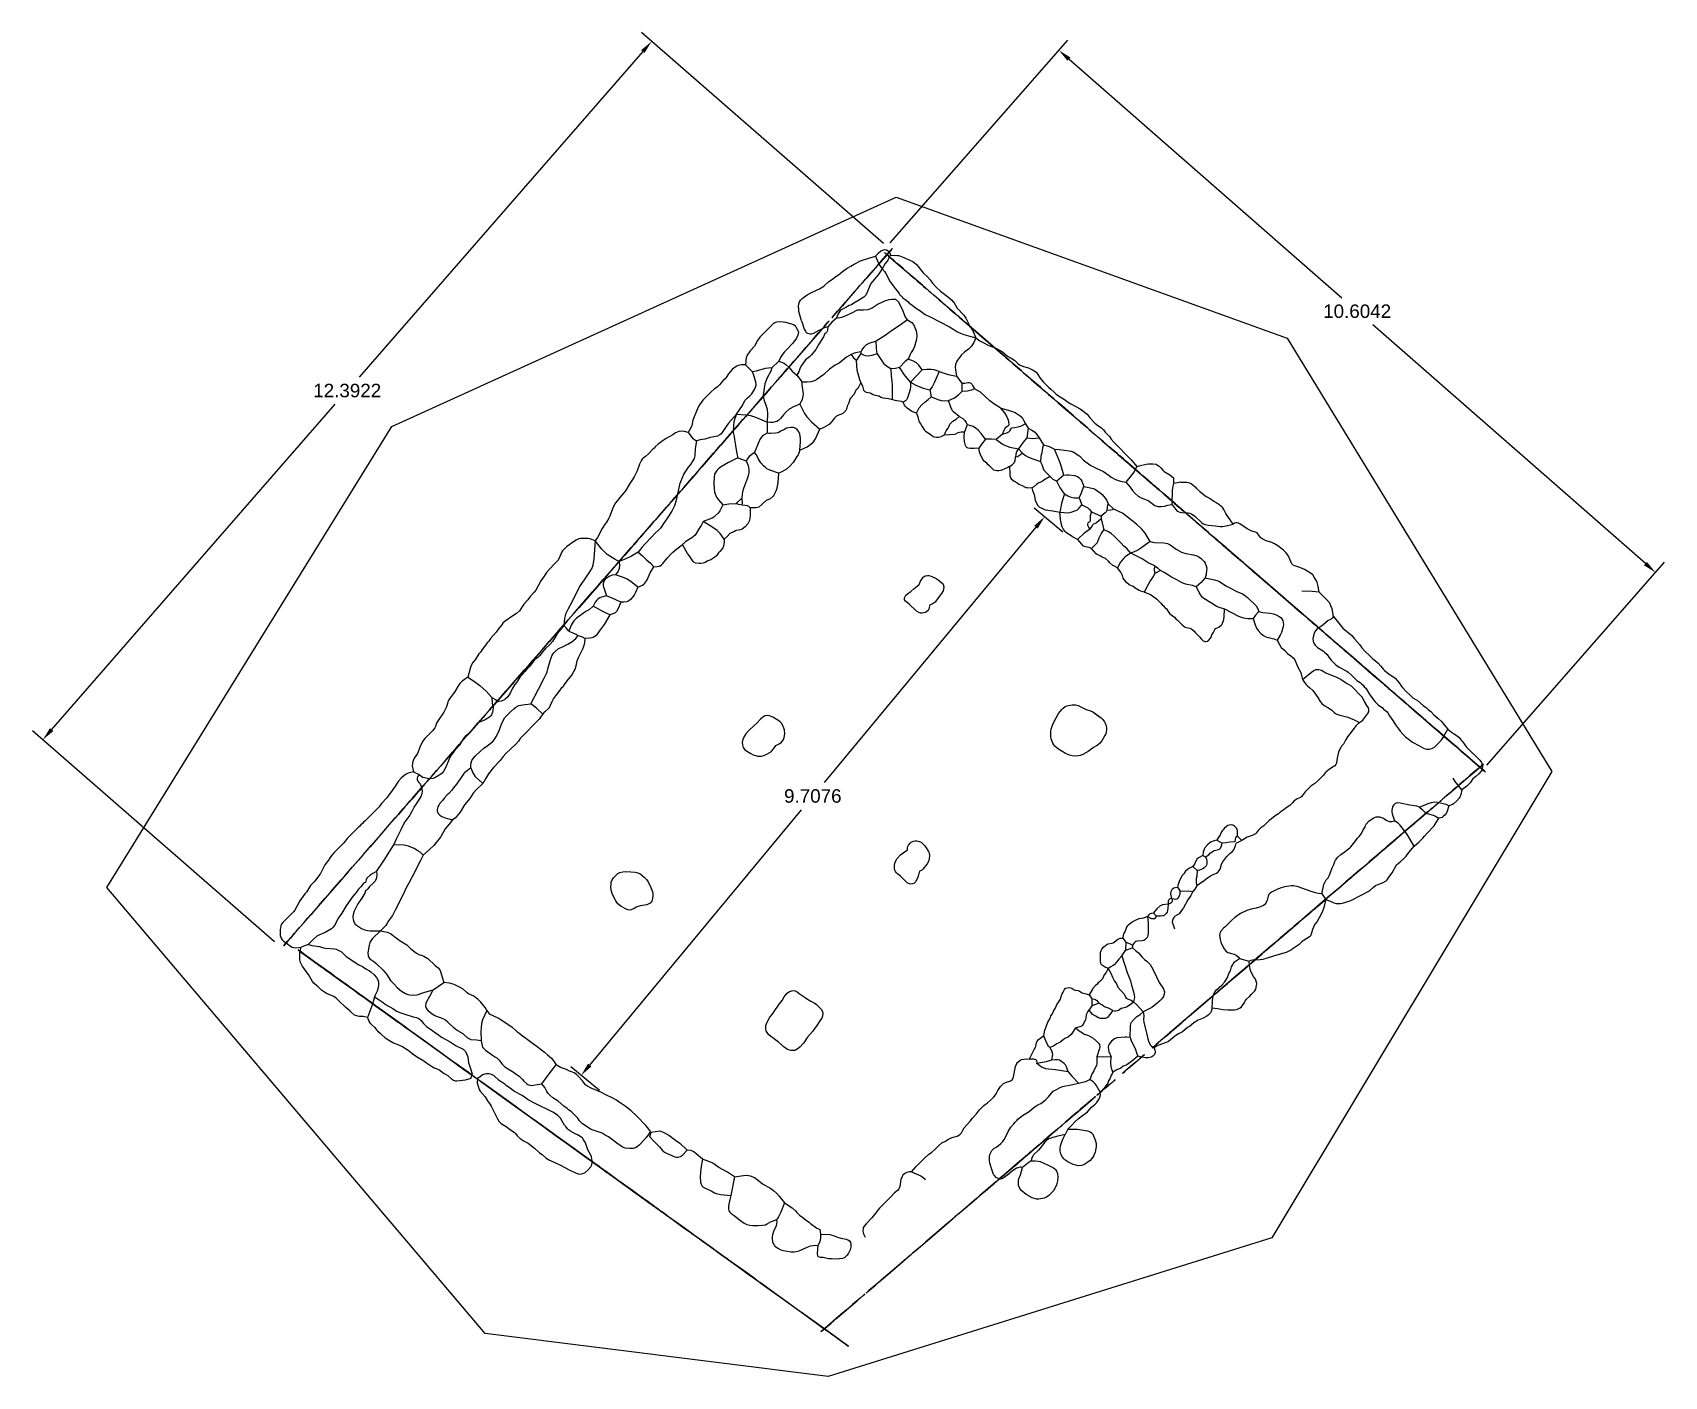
# Model space of a CAD drawing. Header units: metres. Extents: x -0.1 to 21.7, y 3 to 20.9.
import ezdxf

# ---------------------------------------------------------------- set-up
doc = ezdxf.new("R2010")
doc.units = ezdxf.units.M
doc.header["$MEASUREMENT"] = 0
doc.header["$XCLIPFRAME"] = 2
for name, color, linetype in [('A-Wand-Steine', 5, 'Continuous'), ('B-Wand_Steine', 5, 'Continuous'), ('C-Wand_Steine', 5, 'Continuous'), ('D-Wand_Steine', 5, 'Continuous'), ('Plan_Bemassung', 7, 'Continuous'), ('Plan_Bild', 251, 'Continuous'), ('Plan_Steine', 5, 'Continuous')]:
    doc.layers.add(name, color=color, linetype=linetype)
doc.styles.get("Standard").update_dxf_attribs({"font": 'arial.ttf'})
doc.dimstyles.get("Standard").update_dxf_attribs({"dimtxt": 0.18, "dimasz": 0.18, "dimexe": 0.18, "dimexo": 0.0625, "dimgap": 0.09, "dimtad": 0, "dimtih": 1, "dimtoh": 1, "dimdec": 4, "dimzin": 0, "dimdsep": 46, "dimtxsty": 'Standard', "dimcen": 0.09, "dimadec": 0, "dimazin": 0, "dimtfac": 1, "dimtdec": 4, "dimtofl": 0, "dimtmove": 0, "dimatfit": 3, "dimfxl": 1, "dimtolj": 1, "dimtzin": 0, "dimarcsym": 0})
picture_1 = doc.add_image_def('image1.jpg', size_in_pixel=(608, 517))

msp = doc.modelspace()

# ---------------------------------------------------------------- blocks, each defined once
blk = doc.blocks.new('*D0')
at = {"layer": 'Defpoints', "color": 0, "transparency": 16777216}
for p in [(8.136, 20.814), (11.283, 18.071), (3.141, 8.729)]:
    blk.add_point(p, dxfattribs=at)
at = {"layer": 'Plan_Bemassung', "color": 0, "lineweight": -2, "transparency": 16777216}
for p, q in [((11.236, 18.112), (8, 20.932)), ((8.017, 20.678), (4.223, 16.325)), ((0.112, 11.607), (3.906, 15.961)), ((3.094, 8.77), (-0.142, 11.59))]:
    blk.add_line(p, q, dxfattribs=at)
at = {"layer": 'Plan_Bemassung', "color": 0, "transparency": 16777216}
for points in [[(7.995, 20.698), (8.04, 20.659), (8.136, 20.814)], [(0.09, 11.627), (0.135, 11.588), (-0.006, 11.472)]]:
    blk.add_solid(points, dxfattribs=at)
at = {"layer": 'Plan_Bemassung', "color": 0, "transparency": 16777216, "insert": (4.065, 16.143), "char_height": 0.18, "attachment_point": 5}
blk.add_mtext('\\A1;12.3922', dxfattribs=at)
blk = doc.blocks.new('*D1')
at = {"layer": 'Defpoints', "color": 0, "transparency": 16777216}
for p in [(11.283, 18.071), (21.56, 13.711), (19.261, 11.086)]:
    blk.add_point(p, dxfattribs=at)
at = {"layer": 'Plan_Bemassung', "color": 0, "lineweight": -2, "transparency": 16777216}
for p, q in [((11.324, 18.118), (13.7, 20.832)), ((13.717, 20.578), (17.363, 17.386)), ((21.424, 13.829), (17.778, 17.022)), ((19.302, 11.133), (21.678, 13.846))]:
    blk.add_line(p, q, dxfattribs=at)
at = {"layer": 'Plan_Bemassung', "color": 0, "transparency": 16777216}
for points in [[(13.737, 20.6), (13.697, 20.555), (13.581, 20.696)], [(21.444, 13.852), (21.404, 13.807), (21.56, 13.711)]]:
    blk.add_solid(points, dxfattribs=at)
at = {"layer": 'Plan_Bemassung', "color": 0, "transparency": 16777216, "insert": (17.57, 17.204), "char_height": 0.18, "attachment_point": 5}
blk.add_mtext('\\A1;10.6042', dxfattribs=at)
blk = doc.blocks.new('*D2')
at = {"layer": 'Defpoints', "color": 0, "transparency": 16777216}
for p in [(13.39, 14.455), (13.684, 14.211), (7.488, 6.738)]:
    blk.add_point(p, dxfattribs=at)
at = {"layer": 'Plan_Bemassung', "color": 0, "lineweight": -2, "transparency": 16777216}
for p, q in [((13.636, 14.251), (13.251, 14.57)), ((13.275, 14.316), (10.442, 10.901)), ((7.308, 7.121), (10.14, 10.537)), ((7.439, 6.778), (7.054, 7.097))]:
    blk.add_line(p, q, dxfattribs=at)
at = {"layer": 'Plan_Bemassung', "color": 0, "transparency": 16777216}
for points in [[(13.252, 14.336), (13.298, 14.297), (13.39, 14.455)], [(7.285, 7.14), (7.331, 7.102), (7.193, 6.982)]]:
    blk.add_solid(points, dxfattribs=at)
at = {"layer": 'Plan_Bemassung', "color": 0, "transparency": 16777216, "insert": (10.291, 10.719), "char_height": 0.18, "attachment_point": 5}
blk.add_mtext('\\A1;9.7076', dxfattribs=at)

# ---------------------------------------------------------------- dimensions: what is measured, and where the dimension line sits
at = {"layer": 'Plan_Bemassung'}
for p1, p2, distance, picture, middle in [((3.14144, 8.729), (11.283, 18.07143), 4.17471, '*D0', (4.06492, 16.14296)), ((11.283, 18.07143), (19.26117, 11.08587), 3.48903, '*D1', (17.5705, 17.20365)), ((7.48758, 6.73814), (13.68413, 14.21081), 0.38263, '*D2', (10.29132, 10.71872))]:
    dim = msp.add_aligned_dim(p1=p1, p2=p2, distance=distance, dimstyle='Standard', dxfattribs=at)
    dim.commit()
    dim.dimension.update_dxf_attribs({"geometry": picture, "text_midpoint": middle})

# ---------------------------------------------------------------- linework, layer by layer
at = {"layer": 'A-Wand-Steine', "extrusion": (-0.753505, 0.657443, -1.93142e-16), "elevation": 3.30739}
for points in [[(-20.06768, 1.36136), (-20.1058, 1.47719), (-20.17462, 1.58143), (-20.2926, 1.60258), (-20.35121, 1.60075), (-20.40325, 1.60977), (-20.45897, 1.62576), (-20.51702, 1.60622), (-20.57665, 1.52635), (-20.61192, 1.44014), (-20.64331, 1.33987), (-20.64488, 1.27954), (-20.66357, 1.21513), (-20.73666, 1.1242), (-20.81098, 0.96231), (-20.87061, 0.88244), (-20.88387, 0.75437), (-20.90781, 0.6366), (-21.0194, 0.45227), (-21.03288, 0.33128), (-21.03312, 0.22844), (-21.01657, 0.1403), (-20.98433, 0.1023), (-20.95943, 0.07825), (-20.86679, 0.09533), (-20.77282, 0.06988), (-20.66763, 0.01643), (-20.52863, -0.0147), (-20.4142, -0.03241), (-20.31466, -0.01513), (-20.16575, -0.03176), (-20.04531, -0.02092), (-20.00094, -0.00535), (-19.91497, 0.00442), (-19.86003, 0.01322), (-19.82933, 0.02482), (-19.84153, 0.19465), (-19.8711, 0.25756), (-19.89465, 0.34902), (-19.87995, 0.43104), (-19.90605, 0.60399), (-19.94651, 0.68429), (-19.95316, 0.78691), (-19.98394, 0.88879), (-20.02418, 0.96201), (-20.03717, 1.04671), (-20.03282, 1.1284), (-20.06004, 1.22685)], [(-20.79067, 2.12002), (-20.84056, 2.30844), (-20.96509, 2.34979), (-21.00269, 2.28529), (-21.01321, 2.19903), (-21.00318, 2.01842), (-20.97894, 1.9468), (-21.01144, 1.85985), (-21.01784, 1.78276), (-20.98963, 1.72484), (-21.02199, 1.63337), (-21.06287, 1.53259), (-21.03936, 1.34335), (-21.02835, 1.13111), (-21.03038, 0.91394), (-21.03495, 0.77811), (-21.06179, 0.65062), (-21.03769, 0.58353), (-21.02183, 0.49808), (-20.99474, 0.47631), (-20.89247, 0.44332), (-20.75486, 0.54711), (-20.66829, 0.73526), (-20.603, 0.90012), (-20.53841, 1.08758), (-20.53793, 1.35446), (-20.56016, 1.50302), (-20.57603, 1.58847), (-20.59573, 1.6557), (-20.60861, 1.78647), (-20.66859, 1.87506), (-20.7239, 1.95475)], [(-19.34539, 1.32713), (-19.45929, 1.2172), (-19.55607, 1.11135), (-19.59934, 1.06035), (-19.62794, 0.98145), (-19.69046, 0.88375), (-19.70405, 0.76631), (-19.71299, 0.61), (-19.69611, 0.51124), (-19.75231, 0.32154), (-19.77691, 0.22503), (-19.77081, 0.14012), (-19.76083, 0.04114), (-19.68766, 0.0186), (-19.55364, 0.03696), (-19.21891, 0.03675), (-19.03285, 0.04609), (-18.95055, 0.06284), (-18.87926, 0.10052), (-18.87424, 0.16096), (-18.89002, 0.2243), (-18.93136, 0.33294), (-18.93556, 0.46756), (-18.91973, 0.62408), (-18.89146, 0.71362), (-18.90501, 0.81603), (-18.9349, 0.88957), (-18.96136, 0.96321), (-19.03696, 1.06369), (-19.05439, 1.18017), (-19.0705, 1.25414), (-19.11609, 1.27754), (-19.24464, 1.30545), (-19.30391, 1.32488), (-19.34183, 1.32369)], [(-17.83847, 1.47338), (-17.88862, 1.5321), (-17.91675, 1.54895), (-18.02362, 1.54562), (-18.14483, 1.55958), (-18.20399, 1.57546), (-18.25615, 1.58802), (-18.52864, 1.47315), (-18.6044, 1.35731), (-18.68283, 1.21657), (-18.82732, 1.0915), (-18.84458, 0.98104), (-18.84196, 0.78608), (-18.82353, 0.63772), (-18.85348, 0.4914), (-18.87653, 0.34529), (-18.84997, 0.2681), (-18.81219, 0.1629), (-18.78551, 0.08217), (-18.76284, 0.01905), (-18.73772, -0.01209), (-18.67555, -0.01369), (-18.56934, 0.01089), (-18.42843, 0.02947), (-18.33458, 0.00757), (-18.27142, -0.02592), (-18.14331, -0.03966), (-18.08048, -0.06253), (-18.02521, -0.06435), (-17.95381, -0.03021), (-17.87595, 0.01832), (-17.77473, 0.09239), (-17.73179, 0.15401), (-17.72266, 0.1933), (-17.72509, 0.27124), (-17.75789, 0.32696), (-17.75163, 0.45836), (-17.70177, 0.63012), (-17.63801, 0.79878), (-17.56357, 0.95713), (-17.54876, 1.0356), (-17.53329, 1.09282), (-17.56763, 1.19813), (-17.62511, 1.27081), (-17.74053, 1.3204), (-17.80424, 1.37161)], [(-18.56158, -0.00446), (-18.58116, -0.04053), (-18.53535, -0.07102), (-18.4595, -0.06866), (-18.37354, -0.05889), (-18.30492, -0.04611), (-18.30958, -0.00725), (-18.37641, 0.03322), (-18.44892, 0.03451)], [(-18.18059, -0.04933), (-18.27022, -0.05212), (-18.35975, -0.05846), (-18.41725, -0.09571), (-18.37111, -0.13682), (-18.30494, -0.15604), (-18.1944, -0.15969), (-18.11277, -0.12168), (-18.08963, -0.08904), (-18.10441, -0.05759)], [(-15.87423, 1.35719), (-15.9642, 1.36502), (-16.00689, 1.40625), (-16.06826, 1.49299), (-16.21904, 1.56985), (-16.40631, 1.59947), (-16.60726, 1.62513), (-16.70368, 1.61858), (-16.82034, 1.59721), (-16.90675, 1.60161), (-16.99005, 1.61674), (-17.06233, 1.61094), (-17.29613, 1.47245), (-17.4266, 1.34073), (-17.49348, 1.16134), (-17.5785, 0.89983), (-17.6199, 0.78861), (-17.65117, 0.6848), (-17.66165, 0.57809), (-17.67425, 0.42876), (-17.69328, 0.37497), (-17.70897, 0.32484), (-17.71432, 0.27503), (-17.70122, 0.18678), (-17.68166, 0.11293), (-17.64642, 0.0892), (-17.56591, 0.0527), (-17.45449, 0.02072), (-17.3127, 0.01095), (-17.18158, 0.01149), (-17.06481, 0.02931), (-16.86518, 0.04617), (-16.77221, 0.05261), (-16.61763, 0.07516), (-16.45592, 0.09084), (-16.23595, 0.11897), (-16.07124, 0.14893), (-15.96657, 0.22311), (-15.93629, 0.35881), (-15.873, 0.4317), (-15.80891, 0.58972), (-15.77995, 0.76793), (-15.73599, 0.9076), (-15.64733, 1.05221), (-15.62217, 1.131), (-15.63473, 1.20153), (-15.67541, 1.28892), (-15.70908, 1.37297), (-15.74488, 1.41441), (-15.79627, 1.40217)], [(-17.67779, 0.01242), (-17.72404, 0.05707), (-17.79032, 0.07983), (-17.8724, 0.056), (-17.90555, 0.01241), (-17.89711, -0.03697), (-17.84451, -0.0637), (-17.7888, -0.0797), (-17.75054, -0.08914), (-17.68948, -0.05532), (-17.66968, -0.02634)], [(-17.23428, 0.06524), (-17.26619, 0.09262), (-17.33881, 0.09745), (-17.3933, 0.07447), (-17.4299, 0.03078), (-17.42858, -0.01173), (-17.38933, -0.05306), (-17.31337, -0.05424), (-17.27934, -0.039), (-17.23218, -0.00207), (-17.22962, 0.02638)], [(-17.48495, 0.02552), (-17.53154, 0.0808), (-17.58647, 0.072), (-17.61973, 0.03195), (-17.64243, -0.01485), (-17.63076, -0.05704), (-17.58495, -0.08753), (-17.52011, -0.06423), (-17.48007, -0.02043)], [(-16.86184, 0.0733), (-16.93233, 0.12075), (-17.01151, 0.11474), (-17.1105, 0.07974), (-17.13998, 0.02917), (-17.11441, -0.01613), (-17.0547, -0.04973), (-16.97452, -0.0756), (-16.90546, -0.07699), (-16.87499, -0.05831), (-16.84496, -0.02546)], [(-16.49086, 0.01749), (-16.54767, 0.06891), (-16.63808, 0.09091), (-16.71037, 0.08512), (-16.7404, 0.05226), (-16.75231, -0.00839), (-16.66692, -0.09083), (-16.57384, -0.08793), (-16.5229, -0.06152), (-16.49287, -0.02867)], [(-16.09881, 0.17155), (-16.17733, 0.14428), (-16.297, 0.10864), (-16.42789, 0.10101), (-16.47127, 0.05356), (-16.45906, -0.00634), (-16.40624, -0.04016), (-16.30292, -0.03339), (-16.18626, -0.01203), (-16.11419, 0.00086), (-16.04367, 0.06334), (-16.03165, 0.12045), (-16.06356, 0.14782)], [(-12.87493, 1.63515), (-12.91595, 1.73316), (-12.93294, 1.83547), (-12.96673, 1.92307), (-13.09216, 1.96171), (-13.27844, 1.95945), (-13.40387, 1.9981), (-13.57435, 2.04243), (-13.66508, 2.07506), (-13.70645, 2.07377), (-13.75094, 2.06175), (-13.87781, 2.14645), (-14.03361, 2.16287), (-14.16296, 2.10565), (-14.46992, 1.9897), (-14.57646, 1.97574), (-14.78765, 1.99753), (-14.96347, 1.99205), (-15.07547, 1.93182), (-15.18289, 1.9462), (-15.32703, 1.92044), (-15.42245, 1.882), (-15.52708, 1.47449), (-15.53334, 1.34309), (-15.58552, 1.24572), (-15.63136, 1.16627), (-15.66789, 0.89918), (-15.68938, 0.8134), (-15.71775, 0.72741), (-15.73312, 0.66665), (-15.71767, 0.61394), (-15.61761, 0.50358), (-15.56769, 0.45195), (-15.47604, 0.5009), (-15.4152, 0.54181), (-15.33224, 0.5373), (-15.26163, 0.48631), (-15.12985, 0.46559), (-15.00163, 0.44831), (-14.83171, 0.42169), (-14.68314, 0.41568), (-14.47706, 0.44693), (-14.26475, 0.49964), (-14.19903, 0.4946), (-14.03043, 0.51049), (-13.84236, 0.566), (-13.64428, 0.63245), (-13.48179, 0.73326), (-13.36932, 0.88925), (-13.27555, 0.98082), (-13.1871, 1.13252), (-13.13859, 1.23686), (-13.04104, 1.31792), (-12.95395, 1.40219), (-12.89744, 1.47133), (-12.87228, 1.55013)], [(-15.39954, 0.35303), (-15.50139, 0.41014), (-15.58769, 0.411), (-15.70457, 0.39672), (-15.77264, 0.36623), (-15.80234, 0.32275), (-15.82038, 0.23708), (-15.81461, 0.16279), (-15.77203, 0.12511), (-15.67583, 0.13875), (-15.57629, 0.15604), (-15.47987, 0.16259), (-15.39024, 0.16538), (-15.35808, 0.24085), (-15.37309, 0.27939)], [(-14.62931, 0.33094), (-14.71426, 0.39921), (-14.91543, 0.43195), (-15.06144, 0.46641), (-15.16119, 0.4562), (-15.22648, 0.44708), (-15.32155, 0.50794), (-15.42174, 0.51191), (-15.4966, 0.47767), (-15.49861, 0.43151), (-15.42679, 0.34155), (-15.33806, 0.26275), (-15.26779, 0.22239), (-15.16626, 0.17591), (-15.02125, 0.17333), (-14.88335, 0.17763), (-14.72476, 0.18257), (-14.62189, 0.20351), (-14.5675, 0.23003), (-14.55826, 0.26577), (-14.59373, 0.29658)], [(-13.88308, 0.43597), (-13.93645, 0.4875), (-14.09148, 0.47912), (-14.20502, 0.46849), (-14.27053, 0.46645), (-14.36162, 0.39978), (-14.44649, 0.35459), (-14.46118, 0.27257), (-14.37067, 0.24702), (-14.2123, 0.25905), (-14.09186, 0.26989), (-13.98242, 0.30167), (-13.9218, 0.34966), (-13.90211, 0.38219)], [(-13.00106, 0.74095), (-13.0413, 0.81417), (-13.12481, 0.83639), (-13.28006, 0.8351), (-13.31266, 0.7738), (-13.39997, 0.69661), (-13.57036, 0.62747), (-13.67224, 0.57465), (-13.69527, 0.53847), (-13.63956, 0.52248), (-13.50345, 0.47353), (-13.43328, 0.43671), (-13.32986, 0.43993), (-13.28603, 0.47321), (-13.23532, 0.5067), (-13.18449, 0.53666), (-13.14033, 0.55931), (-13.07982, 0.61084), (-13.02621, 0.66216)], [(-12.91824, 1.07332), (-12.91744, 1.15845), (-12.93656, 1.21814), (-12.96235, 1.27053), (-13.01651, 1.23692), (-13.05623, 1.1825), (-13.1193, 1.10252), (-13.19961, 1.022), (-13.22465, 0.93966), (-13.22945, 0.87213), (-13.19365, 0.8307), (-13.13783, 0.81116), (-13.07221, 0.80966), (-13.01427, 0.83274), (-12.978, 0.88706), (-12.93272, 0.98422)], [(-12.25294, 2.10166), (-12.27994, 2.19302), (-12.3482, 2.27955), (-12.408, 2.42662), (-12.44145, 2.50359), (-12.52808, 2.51507), (-12.62072, 2.498), (-12.687, 2.52076), (-12.78786, 2.54599), (-12.86638, 2.51872), (-12.89175, 2.447), (-12.90592, 2.23734), (-12.92578, 1.9885), (-12.94348, 1.8922), (-12.92549, 1.75801), (-12.88125, 1.66719), (-12.8714, 1.46183), (-12.85764, 1.35233), (-12.87713, 1.20278), (-12.89699, 0.95394), (-12.90291, 0.81191), (-12.88782, 0.6599), (-12.87127, 0.57176), (-12.83914, 0.5373), (-12.78754, 0.54246), (-12.73594, 0.54761), (-12.6313, 0.51186), (-12.46071, 0.46399), (-12.29992, 0.39808), (-12.11723, 0.29384), (-11.86346, 0.23437), (-11.75571, 0.20936), (-11.62035, 0.29514), (-11.56028, 0.36084), (-11.47931, 0.4201), (-11.47506, 0.50534), (-11.51718, 0.63878), (-11.51169, 0.79498), (-11.53235, 0.90426), (-11.59162, 0.92369), (-11.63399, 0.95429), (-11.69568, 1.05166), (-11.7805, 1.22632), (-11.80027, 1.30726), (-11.81227, 1.36008), (-11.78023, 1.43909), (-11.77587, 1.52079), (-11.79308, 1.63018), (-11.81575, 1.6933), (-11.87191, 1.72347), (-11.89036, 1.7619), (-11.94439, 1.83468), (-12.00099, 1.87902), (-12.12331, 1.9284), (-12.17645, 1.97284)], [(-12.52582, 0.37891), (-12.5922, 0.43961), (-12.62697, 0.46643), (-12.70189, 0.47456), (-12.73427, 0.42473), (-12.6983, 0.35959), (-12.60207, 0.32074), (-12.53109, 0.32992)], [(-8.86668, 1.10029), (-8.89758, 1.20571), (-8.93514, 1.30383), (-8.99852, 1.34441), (-9.01998, 1.36856), (-9.02616, 1.56695), (-9.03849, 1.6304), (-9.08863, 1.68912), (-9.13011, 1.69137), (-9.14735, 1.69083), (-9.17548, 1.70769), (-9.23597, 1.76609), (-9.29524, 1.78552), (-9.39789, 1.75749), (-9.52156, 1.73946), (-9.63632, 1.7678), (-9.71583, 1.77241), (-9.76355, 1.75319), (-9.80836, 1.7518), (-9.85362, 1.76457), (-9.92202, 1.74471), (-10.07495, 1.66902), (-10.2955, 1.54867), (-10.45944, 1.49392), (-10.71922, 1.52483), (-10.83687, 1.53535), (-10.95152, 1.56014), (-11.02469, 1.58269), (-11.10498, 1.6121), (-11.21218, 1.6194), (-11.24944, 1.59696), (-11.30193, 1.62015), (-11.38635, 1.56078), (-11.47935, 1.4444), (-11.5323, 1.37183), (-11.53721, 1.30785), (-11.53249, 1.04559), (-11.54663, 0.94586), (-11.50708, 0.78397), (-11.47674, 0.69626), (-11.43484, 0.56991), (-11.40773, 0.47501), (-11.28574, 0.43626), (-11.07883, 0.2193), (-11.01424, 0.13975), (-10.94774, 0.10991), (-10.76191, 0.12634), (-10.67983, 0.15018), (-10.56239, 0.14674), (-10.44085, 0.12216), (-10.30584, 0.10864), (-10.20153, 0.08352), (-10.09422, 0.07268), (-9.99557, 0.11831), (-9.8182, 0.07419), (-9.66952, 0.06464), (-9.42375, 0.04038), (-9.23047, 0.03931), (-9.02607, 0.01377), (-8.91106, 0.08827), (-8.86879, 0.17115), (-8.81972, 0.25779), (-8.7989, 0.36482), (-8.77852, 0.48602), (-8.70221, 0.58414), (-8.68285, 0.6273), (-8.69151, 0.68377), (-8.73465, 0.73916), (-8.76932, 0.8551), (-8.8228, 0.91017), (-8.85204, 0.96245)], [(-11.18088, 0.39343), (-11.26139, 0.42992), (-11.3617, 0.43744), (-11.44711, 0.40995), (-11.53509, 0.35402), (-11.55067, 0.30034), (-11.51876, 0.27297), (-11.46639, 0.25332), (-11.36175, 0.21758), (-11.30515, 0.17324), (-11.23187, 0.14716), (-11.1488, 0.13911), (-11.08385, 0.15886), (-11.05404, 0.1988), (-11.08371, 0.26525), (-11.12751, 0.3419)]]:
    msp.add_lwpolyline(points, close=True, dxfattribs=at)
at = {"layer": 'B-Wand_Steine', "extrusion": (-0.584431, -0.811443, -2.64902e-16), "elevation": -9.01916}
for points in [[(-2.10784, 0.30833), (-2.16556, 0.33537), (-2.24132, 0.32996), (-2.29543, 0.31193), (-2.29723, 0.23982), (-2.27378, 0.19295), (-2.26116, 0.15149), (-2.26116, 0.07037), (-2.24853, 0.04693), (-2.17999, 0.05775), (-2.07898, 0.08298), (-1.89681, 0.13887), (-1.87878, 0.17132), (-1.90764, 0.19115), (-1.97257, 0.20016), (-2.04111, 0.23622)], [(-1.07893, 0.79094), (-1.11645, 0.9092), (-1.15397, 0.99573), (-1.21457, 1.09957), (-1.23477, 1.28128), (-1.26075, 1.38223), (-1.32712, 1.48319), (-1.4137, 1.50914), (-1.40504, 1.55818), (-1.41947, 1.6649), (-1.4945, 1.73989), (-1.65034, 1.77739), (-1.78309, 1.77162), (-1.86101, 1.72836), (-1.96779, 1.55529), (-2.11785, 1.45146), (-2.10343, 1.36493), (-2.13806, 1.25532), (-2.10054, 1.12841), (-2.06879, 1.01015), (-2.16114, 0.81401), (-2.17846, 0.59769), (-2.20155, 0.41597), (-2.17846, 0.34963), (-2.10631, 0.32367), (-2.03994, 0.28906), (-1.98222, 0.26022), (-1.82349, 0.26887), (-1.70517, 0.3006), (-1.59262, 0.30637), (-1.44544, 0.30348), (-1.26652, 0.28041), (-1.10491, 0.25445), (-1.07028, 0.28906), (-1.05296, 0.34386), (-1.06451, 0.50827), (-1.05585, 0.64961)], [(-0.57679, 0.03812), (-0.58833, 0.11888), (-0.64028, 0.21695), (-0.70377, 0.25733), (-0.81632, 0.25445), (-0.92598, 0.26887), (-1.0039, 0.26599), (-1.09048, 0.22272), (-1.13665, 0.15061), (-1.20303, 0.14484), (-1.23766, 0.16215), (-1.30115, 0.2256), (-1.38772, 0.25156), (-1.46276, 0.24868), (-1.54645, 0.18234), (-1.63591, 0.10446), (-1.69074, 0.10735), (-1.76866, 0.09292), (-1.86101, 0.03235), (-1.89276, -0.04264), (-1.86678, -0.1061), (-1.82061, -0.16955), (-1.77155, -0.16667), (-1.65611, -0.10898), (-1.39638, 0.00639), (-1.28672, 0.01505), (-1.1886, -0.0138), (-1.01256, -0.07149), (-0.85095, -0.11187), (-0.66048, -0.07437), (-0.59411, -0.03399)], [(0.47656, 0.51981), (0.47944, 0.6323), (0.50542, 0.7794), (0.51119, 0.97265), (0.50542, 1.24955), (0.43616, 1.39665), (0.36401, 1.42838), (0.32072, 1.50049), (0.23992, 1.57837), (-0.04579, 1.7024), (-0.268, 1.72836), (-0.45558, 1.71682), (-0.49599, 1.68221), (-0.52773, 1.67932), (-0.66625, 1.76585), (-0.73551, 1.7572), (-0.85961, 1.7024), (-0.93464, 1.59856), (-0.94907, 1.39089), (-0.97504, 1.09957), (-1.01833, 0.99284), (-1.0039, 0.89766), (-0.95773, 0.75921), (-0.99236, 0.60346), (-1.00679, 0.34963), (-0.97793, 0.28906), (-0.93753, 0.28618), (-0.85672, 0.29194), (-0.68357, 0.28329), (-0.62585, 0.24868), (-0.59411, 0.18522), (-0.54505, 0.03235), (-0.47578, -0.08302), (-0.39498, -0.11187), (-0.25934, -0.08302), (-0.07465, -0.05995), (0.16777, -0.04264), (0.263, -0.00803), (0.33804, 0.10158), (0.41018, 0.31502), (0.42173, 0.41597)], [(2.79475, 0.59086), (2.80121, 0.67486), (2.78505, 0.84284), (2.75596, 0.99467), (2.79151, 1.11097), (2.83676, 1.19173), (2.8206, 1.27573), (2.73657, 1.4211), (2.61697, 1.56324), (2.4586, 1.73123), (2.36486, 1.80553), (2.2582, 1.85398), (2.12568, 1.85721), (1.98993, 1.89275), (1.79276, 1.89275), (1.69523, 1.7688), (1.63382, 1.70742), (1.53039, 1.62343), (1.15869, 1.54913), (0.8484, 1.44899), (0.73204, 1.32623), (0.67386, 1.10978), (0.62861, 0.84812), (0.56073, 0.66075), (0.55427, 0.55091), (0.48962, 0.46046), (0.47993, 0.39585), (0.42821, 0.33124), (0.41851, 0.20848), (0.39589, 0.06311), (0.48639, -0.02088), (0.52891, -0.02432), (0.64204, -0.00171), (0.97496, -0.0534), (1.32403, -0.05986), (1.72483, -0.09863), (1.83795, -0.05017), (1.94138, -0.03725), (2.1644, -0.0857), (2.49086, -0.14062), (2.57166, -0.12447), (2.57489, 0.00152), (2.63954, 0.05321), (2.73973, 0.07905), (2.79468, 0.17274), (2.80121, 0.29689), (2.77858, 0.46488)], [(2.78666, -0.07557), (2.76494, -0.04301), (2.76494, 0.00041), (2.7758, 0.02574), (2.78304, 0.04383), (2.72149, 0.05106), (2.64185, 0.03297), (2.59841, 0.00041), (2.59841, -0.06472), (2.60927, -0.1009), (2.67805, -0.12984), (2.76856, -0.12623), (2.79752, -0.11175)], [(3.01834, -0.03577), (3.01472, 0.01488), (2.97852, 0.04021), (2.91336, 0.02212), (2.84458, 0.01126), (2.79028, 0.02212), (2.7758, -0.02492), (2.80838, -0.07557), (2.86992, -0.1009), (2.9749, -0.08281)], [(3.61203, 0.43459), (3.54325, 0.49609), (3.47085, 0.61188), (3.38397, 0.70233), (3.30432, 0.70957), (3.21382, 0.69147), (3.12694, 0.70233), (3.02558, 0.7566), (2.97852, 0.70957), (2.88802, 0.69509), (2.8482, 0.61549), (2.84096, 0.49971), (2.89164, 0.42011), (2.91336, 0.31157), (2.9387, 0.18132), (3.0292, 0.15599), (3.05816, 0.14875), (3.12694, 0.15961), (3.23916, 0.14514), (3.32966, 0.11257), (3.40931, 0.08001), (3.52153, 0.08363), (3.56859, 0.13066), (3.61565, 0.21388), (3.65185, 0.3369)], [(3.37455, 0.04166), (3.35428, 0.07965), (3.2884, 0.11764), (3.13889, 0.13283), (3.07807, 0.11764), (3.0578, 0.07458), (3.04513, -0.06472), (3.07047, -0.08245), (3.34161, -0.09258), (3.36949, -0.06218), (3.38976, -0.02419)], [(3.63809, 0.01633), (3.61529, 0.06952), (3.58234, 0.09484), (3.56461, 0.08724), (3.5342, 0.06192), (3.46831, 0.06192), (3.38722, 0.06698), (3.39736, 0.01633), (3.40496, -0.03179), (3.38722, -0.06978), (3.36695, -0.10271), (3.42523, -0.1179), (3.47592, -0.12297), (3.57728, -0.11537), (3.62036, -0.08751), (3.64063, -0.03432)], [(4.16771, 0.03153), (4.21585, 0.11764), (4.18545, 0.16576), (4.06381, 0.15563), (3.93204, 0.16829), (3.81041, 0.19362), (3.72932, 0.18095), (3.69384, 0.10751), (3.67357, -0.04446), (3.72425, -0.08245), (3.7648, -0.09511), (3.82308, -0.07991), (3.95738, -0.07991), (4.04607, -0.04952)], [(4.56902, -0.01208), (4.53709, 0.03757), (4.46437, 0.07302), (4.34729, 0.09253), (4.2923, 0.08011), (4.23732, 0.03757), (4.23554, 0.00743), (4.3402, -0.04576), (4.37567, -0.04931), (4.47146, -0.04044), (4.5566, -0.04221)], [(4.83864, 0.06061), (4.81026, 0.10316), (4.78365, 0.12444), (4.70561, 0.13862), (4.62933, 0.12089), (4.59918, 0.09607), (4.59563, 0.04998), (4.62046, 0.02516), (4.66658, 0.01629), (4.8351, 0.02338)], [(5.25195, 0.02338), (5.21824, 0.04998), (5.11359, 0.06948), (4.95039, 0.06948), (4.85816, 0.03757), (4.84219, -0.03335), (4.87589, -0.07767), (4.95217, -0.09008), (5.16148, -0.06526), (5.21824, -0.03867)], [(5.8107, 0.00565), (5.80183, 0.05707), (5.72733, 0.08366), (5.49141, 0.12444), (5.35838, 0.11025), (5.3158, 0.0677), (5.32822, 0.01097), (5.4311, -0.01208), (5.46835, -0.0298), (5.60139, -0.08299), (5.73975, -0.08831)], [(6.77289, 0.02992), (6.74273, 0.10616), (6.67178, 0.12566), (6.5618, 0.13452), (6.43763, 0.13452), (6.32588, 0.1097), (6.13254, 0.08843), (6.0332, 0.08843), (6.00659, 0.04588), (6.01546, 0.00688), (6.08287, -0.05163), (6.11125, -0.07468), (6.1893, -0.07645), (6.29041, -0.0729), (6.35959, -0.03213), (6.4536, -0.03035), (6.57599, -0.05872), (6.71769, -0.09478), (6.76579, -0.04986)]]:
    msp.add_lwpolyline(points, close=True, dxfattribs=at)
msp.add_lwpolyline([(-2.28909, 0.00662), (6.37736, -0.01059)], dxfattribs=at)
at = {"layer": 'C-Wand_Steine', "extrusion": (0.65081, -0.75924, -4.7566e-16), "elevation": 4.07111}
for points in [[(21.85576, 0.15284), (21.86673, 0.21037), (21.87495, 0.26653), (21.86536, 0.29256), (21.8448, 0.33502), (21.81876, 0.37611), (21.79546, 0.40624), (21.76119, 0.41857), (21.71459, 0.42268), (21.63921, 0.45692), (21.5885, 0.47747), (21.57205, 0.47884), (21.54738, 0.45966), (21.53779, 0.44734), (21.44733, 0.41035), (21.39799, 0.39392), (21.34454, 0.37748), (21.30753, 0.34872), (21.29383, 0.30077), (21.26504, 0.23914), (21.19103, 0.16928), (21.17733, 0.13367), (21.16362, 0.09257), (21.10057, -0.00057), (21.10195, -0.04577), (21.12387, -0.07727), (21.16225, -0.06906), (21.21433, -0.04988), (21.27464, -0.04029), (21.34728, -0.05673), (21.43911, -0.0896), (21.53094, -0.08412), (21.67622, -0.0896), (21.7516, -0.07727), (21.80231, -0.0444), (21.84069, 0.00354), (21.85988, 0.03504), (21.87084, 0.07477), (21.87358, 0.11449)], [(21.01397, -0.01105), (21.05841, 0.06712), (21.07619, 0.11331), (21.09041, 0.16305), (21.07797, 0.19858), (21.02642, 0.20746), (20.91798, 0.20035), (20.83443, 0.18792), (20.78644, 0.20035), (20.74378, 0.22345), (20.70289, 0.22523), (20.62823, 0.23411), (20.50913, 0.227), (20.46825, 0.21812), (20.40781, 0.227), (20.36692, 0.24299), (20.31893, 0.24654), (20.27449, 0.24121), (20.24427, 0.20746), (20.22827, 0.12396), (20.18916, 0.07777), (20.16072, 0.04935), (20.15005, 0.01382), (20.16961, -0.01816), (20.21405, -0.04125), (20.2496, -0.07501), (20.2976, -0.10876), (20.33848, -0.1212), (20.34026, -0.16383), (20.42381, -0.17271), (20.48247, -0.15317), (20.65134, -0.13541), (20.75266, -0.11409), (20.91265, -0.09277), (20.98198, -0.06968)], [(20.85278, 0.68894), (20.88441, 0.73699), (20.892, 0.81034), (20.87429, 0.85206), (20.82874, 0.88494), (20.79331, 0.92161), (20.78319, 0.97345), (20.78445, 1.03289), (20.72625, 1.08852), (20.69841, 1.13152), (20.67184, 1.13784), (20.63768, 1.10623), (20.61744, 1.0468), (20.55544, 0.98104), (20.49471, 0.91149), (20.46307, 0.84068), (20.4694, 0.74711), (20.45801, 0.60296), (20.44409, 0.45754), (20.42005, 0.35132), (20.42385, 0.32224), (20.4403, 0.3058), (20.50356, 0.30707), (20.57062, 0.3096), (20.63262, 0.30707), (20.7098, 0.29695), (20.75788, 0.29442), (20.77939, 0.32098), (20.78698, 0.4019), (20.79331, 0.49042), (20.81102, 0.53468), (20.82494, 0.5802)], [(20.98436, 0.34121), (20.97298, 0.37788), (20.94134, 0.41961), (20.91857, 0.45122), (20.90465, 0.48157), (20.88567, 0.50306), (20.85151, 0.51318), (20.81608, 0.51192), (20.80343, 0.49548), (20.79837, 0.40696), (20.79457, 0.33994), (20.78825, 0.30833), (20.77559, 0.29316), (20.81608, 0.27798), (20.86922, 0.26534), (20.91984, 0.26913), (20.94894, 0.28557), (20.97298, 0.31213)], [(20.42492, 0.90873), (20.40047, 0.97431), (20.37327, 1.05336), (20.3411, 1.08421), (20.24976, 1.09964), (20.19186, 1.12022), (20.11724, 1.1755), (20.04005, 1.18965), (19.98601, 1.22179), (19.86636, 1.22822), (19.76087, 1.23979), (19.69396, 1.24879), (19.58397, 1.24884), (19.54151, 1.22184), (19.52607, 1.19741), (19.50938, 1.18673), (19.44891, 1.18673), (19.42061, 1.17001), (19.34985, 1.15073), (19.26622, 1.14172), (19.22634, 1.07486), (19.18517, 0.96557), (19.16458, 0.92314), (19.16715, 0.87557), (19.20832, 0.83185), (19.25593, 0.78299), (19.28295, 0.72128), (19.27909, 0.66727), (19.26107, 0.60299), (19.27265, 0.53613), (19.29967, 0.48212), (19.36786, 0.44741), (19.49008, 0.44741), (19.5454, 0.45255), (19.584, 0.4847), (19.64833, 0.45898), (19.72038, 0.43584), (19.87862, 0.44098), (19.95661, 0.47028), (20.02994, 0.48957), (20.09427, 0.45614), (20.15603, 0.44457), (20.22936, 0.42142), (20.2731, 0.38414), (20.2924, 0.38156), (20.33872, 0.433), (20.3503, 0.50757), (20.35287, 0.61943), (20.35673, 0.70172), (20.39404, 0.78787), (20.42878, 0.85087)], [(20.29533, -0.1302), (20.23436, -0.08755), (20.19865, -0.06056), (20.18297, -0.04489), (20.12984, -0.02835), (20.10458, -0.00398), (20.07235, 0.01604), (20.0349, 0.02301), (19.99831, 0.01256), (19.98176, -0.01878), (19.98176, -0.0623), (19.96173, -0.10148), (19.94518, -0.12846), (19.94431, -0.17808), (19.99396, -0.20419), (20.07758, -0.19984), (20.16555, -0.19723), (20.25091, -0.20071), (20.31014, -0.19201), (20.32408, -0.17286)], [(19.12459, -0.1534), (19.03584, -0.09357), (18.84595, 0.10034), (18.83356, 0.16636), (18.87072, 0.26332), (18.88723, 0.32933), (18.9636, 0.42629), (19.11014, 0.43042), (19.23192, 0.4428), (19.39291, 0.40154), (19.61376, 0.40979), (19.82842, 0.38503), (19.9502, 0.37678), (20.02657, 0.32314), (20.08023, 0.22206), (20.05546, 0.12716), (19.90066, -0.042), (19.69839, -0.13071), (19.46103, -0.15134), (19.25669, -0.15959)], [(19.08487, 0.83829), (19.07564, 0.93054), (19.06943, 0.95127), (19.0479, 1.01585), (19.01508, 1.03635), (18.96892, 1.03328), (18.94943, 1.01175), (18.91867, 0.99945), (18.86944, 1.01687), (18.82123, 1.0261), (18.67608, 1.03021), (18.61351, 1.00868), (18.54377, 0.98511), (18.48428, 0.96461), (18.41864, 0.97691), (18.36634, 1.01586), (18.29932, 1.08557), (18.2183, 1.11837), (18.14035, 1.12964), (18.09214, 1.13272), (18.06753, 1.16142), (18.02548, 1.18807), (17.97624, 1.15732), (17.93317, 1.11529), (17.89932, 1.07634), (17.87881, 1.04559), (17.87676, 1.01792), (17.89317, 0.87134), (17.89112, 0.80676), (17.9106, 0.76884), (17.94137, 0.73399), (17.95266, 0.71861), (17.94958, 0.67761), (17.93522, 0.65814), (17.93522, 0.62329), (17.95881, 0.56691), (17.99163, 0.51669), (18.0224, 0.49619), (18.07778, 0.48081), (18.16599, 0.47876), (18.21419, 0.46851), (18.23983, 0.47261), (18.28188, 0.48286), (18.32906, 0.47261), (18.37214, 0.45826), (18.41112, 0.46134), (18.45624, 0.47671), (18.48291, 0.49414), (18.51113, 0.48537), (18.52857, 0.46692), (18.54703, 0.45052), (18.57985, 0.44437), (18.62293, 0.43925), (18.64857, 0.42695), (18.67318, 0.42285), (18.73062, 0.43412), (18.84036, 0.50177), (18.95359, 0.56153), (19.04487, 0.61791), (19.08487, 0.67838)], [(18.97389, -0.07339), (18.95608, -0.06033), (18.93232, -0.04965), (18.90263, -0.01523), (18.85512, 0.0275), (18.83137, 0.05243), (18.77436, 0.037), (18.74229, 0.00851), (18.74467, -0.05677), (18.74704, -0.12562), (18.75892, -0.16004), (18.78743, -0.18378), (18.86225, -0.19327), (18.95014, -0.19446), (18.98221, -0.17428), (18.99171, -0.12799)], [(18.46973, -0.12325), (18.31001, -0.10523), (18.25463, -0.07433), (18.24175, 0.00162), (18.25592, 0.04797), (18.35638, 0.06985), (18.39245, 0.13551), (18.40146, 0.187), (18.48905, 0.19859), (18.59466, 0.19344), (18.6977, 0.19987), (18.73377, 0.17155), (18.73377, 0.07114), (18.74229, 0.00851), (18.66937, -0.09621), (18.54443, -0.12711)], [(17.88065, -0.02947), (17.86633, -0.00698), (17.88883, 0.08501), (17.8786, 0.1402), (17.79884, 0.15247), (17.75998, 0.18926), (17.78487, 0.27124), (17.83229, 0.29453), (17.91749, 0.35398), (17.94, 0.39736), (17.98661, 0.43351), (18.08708, 0.4552), (18.18755, 0.45681), (18.25024, 0.42949), (18.36438, 0.36683), (18.40055, 0.29373), (18.39412, 0.22705), (18.28963, 0.13627), (18.18996, 0.08727), (18.1337, -0.01154), (18.08306, -0.03725), (18.00992, -0.04849), (17.9198, -0.04482)], [(17.75782, 0.68901), (17.74575, 0.75108), (17.7285, 0.78724), (17.73712, 0.83207), (17.73712, 0.87172), (17.73195, 0.90448), (17.68537, 0.92862), (17.60773, 0.99242), (17.53872, 1.02863), (17.48868, 1.04759), (17.4421, 1.09932), (17.39897, 1.14593), (17.34548, 1.13041), (17.28337, 1.07696), (17.25405, 1.0442), (17.19021, 1.03385), (17.17641, 1.00109), (17.18331, 0.94592), (17.16606, 0.88902), (17.16261, 0.78729), (17.18158, 0.74591), (17.19539, 0.66142), (17.19884, 0.61142), (17.18331, 0.57693), (17.18331, 0.54417), (17.18848, 0.4959), (17.19194, 0.46658), (17.19884, 0.389), (17.17468, 0.35451), (17.15053, 0.30968), (17.14535, 0.2752), (17.17468, 0.23554), (17.19539, 0.20106), (17.21264, 0.18554), (17.22817, 0.17692), (17.27647, 0.16657), (17.32133, 0.16657), (17.36791, 0.17864), (17.43002, 0.19071), (17.48006, 0.22175), (17.51284, 0.24244), (17.56287, 0.24071), (17.60945, 0.22175), (17.64396, 0.21485), (17.69917, 0.22519), (17.72504, 0.24416), (17.75265, 0.26313), (17.76818, 0.29589), (17.7837, 0.32003), (17.81821, 0.33727), (17.84926, 0.34934), (17.85444, 0.36658), (17.82511, 0.40624), (17.81303, 0.50969), (17.7906, 0.55797), (17.7768, 0.62176)], [(16.60716, -0.04439), (16.61226, 0.09848), (16.62247, 0.18778), (16.69423, 0.22508), (16.86478, 0.22646), (16.98031, 0.23196), (17.06917, 0.22987), (17.11895, 0.19671), (17.15851, 0.1865), (17.22817, 0.17692), (17.32316, 0.11251), (17.39846, 0.13292), (17.64223, 0.07935), (17.73285, 0.07042), (17.74816, 0.0245), (17.73029, -0.05077), (17.52226, -0.04822), (17.15724, -0.04566), (16.87135, -0.02398), (16.77563, -0.02653), (16.64162, -0.04184)], [(17.06971, 0.44089), (17.03395, 0.54947), (17.05183, 0.60446), (17.05596, 0.62782), (17.04771, 0.66219), (17.03533, 0.71442), (17.01882, 0.73916), (16.98169, 0.78589), (16.92942, 0.80651), (16.82489, 0.81888), (16.71624, 0.83538), (16.65435, 0.84637), (16.60346, 0.84088), (16.56082, 0.80376), (16.51681, 0.73779), (16.51681, 0.71304), (16.49205, 0.66356), (16.43016, 0.58659), (16.37102, 0.53435), (16.35314, 0.51099), (16.35314, 0.44226), (16.36689, 0.39965), (16.34489, 0.2677), (16.31325, 0.22508), (16.27749, 0.19897), (16.26099, 0.14949), (16.27887, 0.11512), (16.294, 0.10687), (16.33389, 0.11512), (16.36277, 0.11925), (16.38477, 0.09725), (16.4054, 0.08076), (16.44942, 0.09038), (16.53607, 0.09863), (16.56357, 0.1), (16.57595, 0.14674), (16.58695, 0.20722), (16.69423, 0.22508), (16.86478, 0.22646), (16.89916, 0.25258), (16.98031, 0.23196), (17.03533, 0.23746), (17.06008, 0.26082), (17.06559, 0.34467), (17.07109, 0.39003)], [(16.34095, -0.01783), (16.36971, 0.00908), (16.37705, 0.03109), (16.37276, 0.09468), (16.34951, 0.10814), (16.30607, 0.09101), (16.25896, 0.07145), (16.19349, 0.07267), (16.14638, 0.07267), (16.11395, 0.07267), (16.10332, 0.06413), (16.08007, 0.04151), (16.05927, 0.01032), (16.03908, -0.02942), (16.05193, -0.0655), (16.10516, -0.09118), (16.15594, -0.10953), (16.25567, -0.11809), (16.33338, -0.11075), (16.32993, -0.04045)], [(15.90419, -0.032), (15.90245, 0.00556), (15.89283, 0.02478), (15.83252, 0.02827), (15.7591, 0.02129), (15.73113, 0.00556), (15.6577, 0.00731), (15.6175, 0.02653), (15.5703, 0.0274), (15.53009, 0.02129), (15.52135, -0.00055), (15.52572, -0.02501), (15.55893, -0.04161), (15.63148, -0.05733), (15.77833, -0.05559), (15.87273, -0.05034)], [(15.38913, 0.05035), (15.39094, 0.08286), (15.39003, 0.12531), (15.38009, 0.13525), (15.30508, 0.11086), (15.24182, 0.09641), (15.18579, 0.08918), (15.15596, 0.07654), (15.12433, 0.06931), (15.09993, 0.06931), (15.0683, 0.0666), (15.07192, 0.02506), (15.08638, -0.00655), (15.12433, -0.03004), (15.16139, -0.03094), (15.212, -0.01288), (15.26984, -0.00746), (15.334, 0.02144), (15.35931, 0.02054)], [(14.95697, 0.69612), (14.97611, 0.77023), (14.9785, 0.89932), (14.98329, 1.03559), (14.99764, 1.07145), (14.96654, 1.0834), (14.90195, 1.06906), (14.77517, 1.06189), (14.72015, 1.07145), (14.60533, 1.10731), (14.51682, 1.12644), (14.402, 1.12405), (14.3422, 1.15512), (14.21146, 1.18171), (14.11338, 1.16976), (14.03205, 1.16019), (13.9555, 1.17693), (13.88374, 1.18171), (13.82393, 1.16976), (13.76413, 1.16497), (13.69476, 1.17932), (13.64213, 1.19127), (13.57037, 1.18649), (13.52031, 1.18416), (13.47725, 1.1985), (13.43419, 1.21045), (13.372, 1.18655), (13.34568, 1.12678), (13.33851, 1.03355), (13.32176, 0.83273), (13.29306, 0.67017), (13.29545, 0.4837), (13.32176, 0.32352), (13.32894, 0.22312), (13.32176, 0.17291), (13.34798, 0.16521), (13.39821, 0.18433), (13.47476, 0.17955), (13.56805, 0.15087), (13.62068, 0.15326), (13.65417, 0.18433), (13.69005, 0.19868), (13.77377, 0.19868), (13.81922, 0.19868), (13.84554, 0.23215), (13.89099, 0.24649), (13.92687, 0.23454), (13.95797, 0.22976), (14.00342, 0.2178), (13.99939, 0.15266), (14.02332, 0.1431), (14.06159, 0.1431), (14.15488, 0.16223), (14.20512, 0.17657), (14.26492, 0.18852), (14.32951, 0.1694), (14.3606, 0.16701), (14.42519, 0.17418), (14.4515, 0.14788), (14.45389, 0.12158), (14.51609, 0.12876), (14.6333, 0.15266), (14.73377, 0.18374), (14.82467, 0.20048), (14.9084, 0.25068), (14.94906, 0.28654), (14.97059, 0.36782), (14.98807, 0.41402), (14.99046, 0.47618), (14.98807, 0.5479), (14.96654, 0.61245)], [(14.93122, -0.03634), (14.9249, -0.00653), (14.91134, 0.02146), (14.88784, 0.02327), (14.83904, 0.00882), (14.78753, -0.01105), (14.73692, -0.01105), (14.67817, -0.00383), (14.61672, -0.01015), (14.60678, -0.03905), (14.62485, -0.06795), (14.64654, -0.09234), (14.69715, -0.11943), (14.77939, -0.11943), (14.86073, -0.12034), (14.91495, -0.11401), (14.93845, -0.0815)], [(15.01708, 0.1461), (15.01075, 0.17772), (14.97731, 0.19759), (14.93484, 0.17591), (14.94026, 0.11359), (14.94297, 0.02237), (14.94749, -0.0246), (14.95291, -0.08511), (14.98183, -0.08511), (15.01075, -0.06615), (15.03515, -0.03273), (15.04238, 0.0043), (15.04509, 0.0612), (15.02702, 0.08559), (15.02069, 0.10998)], [(14.43458, 0.12844), (14.41583, 0.14906), (14.31268, 0.15093), (14.25454, 0.16218), (14.19265, 0.15843), (14.13451, 0.13968), (14.067, 0.12656), (14.02011, 0.12094), (14.00699, 0.07221), (14.00324, 0.00849), (13.98073, -0.06461), (13.97135, -0.12271), (13.99386, -0.14895), (14.05012, -0.14333), (14.06325, -0.07773), (14.0895, -0.029), (14.14014, -0.01401), (14.22828, -0.01401), (14.27142, -0.01401), (14.33518, -0.00089), (14.37644, -0.029), (14.39707, -0.06836), (14.4252, -0.07023), (14.44771, -0.03275), (14.44208, 0.03098)], [(14.37089, -0.0815), (14.36538, -0.06129), (14.35159, -0.03833), (14.32494, -0.02088), (14.29554, -0.02548), (14.2744, -0.03466), (14.18434, -0.03833), (14.12921, -0.03833), (14.09245, -0.0466), (14.07315, -0.07048), (14.06856, -0.11456), (14.06764, -0.1467), (14.09061, -0.17426), (14.11542, -0.18803), (14.15678, -0.18252), (14.19537, -0.16783), (14.25143, -0.15956), (14.31208, -0.15589), (14.36262, -0.14027)], [(13.93839, 0.01397), (13.93839, 0.0702), (13.94402, 0.12268), (13.96465, 0.15267), (13.97965, 0.16954), (13.95902, 0.19765), (13.90839, 0.20889), (13.85588, 0.1939), (13.80524, 0.17328), (13.70772, 0.17891), (13.66646, 0.17141), (13.6177, 0.13767), (13.57081, 0.13205), (13.52768, 0.15079), (13.42828, 0.16579), (13.38327, 0.16391), (13.34201, 0.14142), (13.32326, 0.07957), (13.33076, -0.09099), (13.34201, -0.1191), (13.37952, -0.13222), (13.43954, -0.13784), (13.47142, -0.13972), (13.4958, -0.04975), (13.65521, -0.05725), (13.75836, -0.061), (13.81837, -0.04226), (13.85025, -0.0535), (13.869, -0.09286), (13.88588, -0.12285), (13.92339, -0.06475), (13.93277, -0.03289)], [(13.85588, -0.14347), (13.85025, -0.09286), (13.83337, -0.07225), (13.80712, -0.0685), (13.75648, -0.07037), (13.69647, -0.07599), (13.64958, -0.07599), (13.6027, -0.07599), (13.55769, -0.07037), (13.53893, -0.06662), (13.52018, -0.0685), (13.5033, -0.09099), (13.49392, -0.13035), (13.49392, -0.17908), (13.49392, -0.22406), (13.52205, -0.2428), (13.56706, -0.2428), (13.66834, -0.23905), (13.72272, -0.22968), (13.77148, -0.23343), (13.80712, -0.20719), (13.84275, -0.17158)], [(13.304, 0.11482), (13.29921, 0.18893), (13.28007, 0.2224), (13.19157, 0.26543), (13.07914, 0.26543), (13.00737, 0.2463), (12.94996, 0.2463), (12.89973, 0.26065), (12.68205, 0.22718), (12.61985, 0.17936), (12.56723, 0.10764), (12.56962, 0.0431), (12.58397, -0.06209), (12.61507, -0.11469), (12.67965, -0.14576), (12.90691, -0.16728), (13.05522, -0.17206), (13.10067, -0.15772), (13.19396, -0.11708), (13.26572, -0.03818), (13.28247, 0.03353)], [(12.53027, -0.13877), (12.55419, -0.10052), (12.56854, -0.04314), (12.55898, 0.03336), (12.53027, 0.0979), (12.48721, 0.16484), (12.38674, 0.19592), (12.28867, 0.2007), (12.18102, 0.21265), (12.04946, 0.23417), (11.97052, 0.24851), (11.90593, 0.24134), (11.82221, 0.20309), (11.78393, 0.12659), (11.78633, 0.06922), (11.78154, -0.06705), (11.79589, -0.11725), (11.82699, -0.15072), (11.92268, -0.1555), (12.04707, -0.17463), (12.32933, -0.17941), (12.51353, -0.17941)], [(11.74695, 0.13388), (11.71585, 0.15778), (11.62495, 0.18647), (11.45989, 0.21994), (11.31158, 0.25341), (11.2159, 0.27014), (11.14413, 0.2558), (11.05323, 0.22711), (11.01018, 0.16017), (11.00539, 0.07889), (11.01496, -0.03825), (11.0341, -0.06694), (11.16806, -0.07172), (11.23503, -0.08606), (11.34268, -0.10519), (11.46707, -0.10758), (11.59624, -0.12431), (11.74695, -0.13866), (11.77326, -0.08367), (11.77087, -0.0263)], [(10.98302, 0), (10.98063, 0.06455), (10.97106, 0.13388), (10.9591, 0.19842), (10.8969, 0.21755), (10.76534, 0.23667), (10.65769, 0.25819), (10.55961, 0.2558), (10.47111, 0.24624), (10.32519, 0.25819), (10.24146, 0.23667), (10.20319, 0.18647), (10.20558, 0.10519), (10.21994, 0), (10.27974, -0.02152), (10.38021, -0.05498), (10.49503, -0.08845), (10.57875, -0.08845), (10.73185, -0.09084), (10.84667, -0.06455), (10.95431, -0.04542)]]:
    msp.add_lwpolyline(points, close=True, dxfattribs=at)
msp.add_lwpolyline([(16.56357, 0.1), (16.44942, 0.09038), (16.4054, 0.08076), (16.39401, 0.01684), (16.36083, -0.02908), (16.36849, -0.08138), (16.39274, -0.10052), (16.47187, -0.08138), (16.55228, -0.05715), (16.60716, -0.04439), (16.61226, 0.09848), (16.58929, 0.11251), (16.56357, 0.1)], dxfattribs=at)
at = {"layer": 'D-Wand_Steine', "extrusion": (0.654129, 0.756383, -6.32069e-16), "elevation": 20.96632}
for points in [[(3.1942, 0.95266), (3.18243, 1.05966), (3.20596, 1.10905), (3.21067, 1.15255), (3.18714, 1.18665), (3.15772, 1.19488), (3.13772, 1.21017), (3.12833, 1.25886), (3.13892, 1.30589), (3.14716, 1.31765), (3.12951, 1.33176), (3.10833, 1.35175), (3.11186, 1.38702), (3.11892, 1.42465), (3.1201, 1.48109), (3.10598, 1.4952), (3.0648, 1.51283), (3.01656, 1.52342), (2.95303, 1.51401), (2.86653, 1.48028), (2.80417, 1.48028), (2.73476, 1.49322), (2.68064, 1.50733), (2.6324, 1.51556), (2.56769, 1.52496), (2.53945, 1.53202), (2.50651, 1.58493), (2.47709, 1.61315), (2.43944, 1.62256), (2.38885, 1.62138), (2.37047, 1.60151), (2.29103, 1.55437), (2.22896, 1.537), (2.18179, 1.53452), (2.10731, 1.50227), (2.06014, 1.46753), (1.99808, 1.45512), (1.93353, 1.4452), (1.88636, 1.39558), (1.75478, 1.31866), (1.67782, 1.29385), (1.70265, 1.25664), (1.71258, 1.21942), (1.60446, 1.10901), (1.58134, 1.05552), (1.57891, 1.01661), (1.59959, 0.97042), (1.63244, 0.94124), (1.6811, 0.8999), (1.72246, 0.85735), (1.75044, 0.81723), (1.75773, 0.76496), (1.77963, 0.74429), (1.83559, 0.7066), (1.93408, 0.62053), (1.93578, 0.57713), (1.93919, 0.54479), (1.93238, 0.51501), (1.90342, 0.50309), (1.83275, 0.49373), (1.80124, 0.49629), (1.79528, 0.47501), (1.80209, 0.43246), (1.8055, 0.40352), (1.82423, 0.39672), (1.92982, 0.3865), (1.98006, 0.35502), (2.01583, 0.31604), (2.07578, 0.30379), (2.14935, 0.27928), (2.26107, 0.26021), (2.37824, 0.2643), (2.58899, 0.1834), (2.73613, 0.15617), (2.84377, 0.15208), (2.9296, 0.15208), (2.97865, 0.17796), (3.01135, 0.22834), (3.02966, 0.25819), (3.08134, 0.26011), (3.11006, 0.26393), (3.12728, 0.28306), (3.13303, 0.31367), (3.11771, 0.32897), (3.1024, 0.36723), (3.1158, 0.40549), (3.14558, 0.43668), (3.14558, 0.4826), (3.16281, 0.51129), (3.18961, 0.52468), (3.19726, 0.53807), (3.22406, 0.58207), (3.23363, 0.63946), (3.2566, 0.68729), (3.25852, 0.71215), (3.2432, 0.73702), (3.23302, 0.79745), (3.22714, 0.84684), (3.24243, 0.87623), (3.23655, 0.90798)], [(1.7826, 0.70349), (1.72309, 0.75136), (1.69842, 0.80503), (1.67374, 0.85145), (1.62149, 0.92252), (1.59682, 0.95588), (1.55182, 0.99215), (1.55328, 1.05641), (1.57796, 1.09267), (1.62005, 1.15505), (1.64473, 1.18696), (1.66214, 1.20436), (1.6694, 1.23338), (1.64327, 1.24788), (1.61279, 1.23628), (1.55764, 1.20146), (1.53732, 1.11443), (1.48942, 1.01724), (1.472, 0.94762), (1.44733, 0.91716), (1.44152, 0.85768), (1.43427, 0.79386), (1.41975, 0.73874), (1.4125, 0.68072), (1.40524, 0.6314), (1.39798, 0.58063), (1.39218, 0.56177), (1.33509, 0.46687), (1.38444, 0.45092), (1.43379, 0.45092), (1.53394, 0.44512), (1.57023, 0.43641), (1.59925, 0.41756), (1.63844, 0.42626), (1.68053, 0.44222), (1.71827, 0.44512), (1.75311, 0.4103), (1.75891, 0.39145), (1.76809, 0.39452), (1.77825, 0.50331), (1.81889, 0.53813), (1.88275, 0.53958), (1.90743, 0.57004), (1.86969, 0.61936)], [(1.73859, 0.3929), (1.73424, 0.4132), (1.72843, 0.42336), (1.6936, 0.42191), (1.61087, 0.4103), (1.57168, 0.4074), (1.53829, 0.41756), (1.51072, 0.41901), (1.49475, 0.42916), (1.3917, 0.43786), (1.30752, 0.45237), (1.25236, 0.45817), (1.21607, 0.46252), (1.17253, 0.45237), (1.1435, 0.42771), (1.11883, 0.4045), (1.09996, 0.37984), (1.07819, 0.36098), (1.07383, 0.34068), (1.08254, 0.33052), (1.13625, 0.32617), (1.26397, 0.32472), (1.31332, 0.33633), (1.4483, 0.34503), (1.56587, 0.34213), (1.6428, 0.35083), (1.6936, 0.36243), (1.72988, 0.37549)], [(1.41935, 0.83115), (1.43708, 0.94856), (1.51466, 1.11249), (1.55899, 1.25205), (1.59498, 1.43666), (1.57281, 1.49869), (1.53956, 1.61832), (1.54178, 1.69363), (1.51296, 1.84649), (1.42208, 1.90187), (1.34228, 1.90187), (1.26249, 1.91738), (1.20485, 1.94175), (1.11841, 1.95282), (1.04168, 1.97993), (0.98405, 2.00209), (0.90425, 2.02424), (0.86213, 2.03975), (0.80893, 2.10177), (0.75795, 2.14829), (0.72248, 2.16602), (0.66485, 2.13722), (0.56954, 2.15272), (0.50526, 2.20146), (0.46314, 2.24576), (0.42989, 2.28121), (0.40772, 2.32551), (0.35674, 2.37204), (0.26143, 2.39862), (0.18606, 2.39419), (0.0974, 2.38533), (0.02425, 2.40305), (-0.08215, 2.42963), (-0.1655, 2.42944), (-0.20762, 2.38735), (-0.25223, 2.36298), (-0.3021, 2.3256), (-0.35752, 2.27991), (-0.40601, 2.22176), (-0.44618, 2.18991), (-0.47943, 2.15253), (-0.53901, 2.11515), (-0.58888, 2.09853), (-0.63737, 2.08607), (-0.75513, 2.1013), (-0.80399, 2.02679), (-0.81729, 1.96476), (-0.84611, 1.9116), (-0.87936, 1.85621), (-0.87492, 1.80748), (-0.84611, 1.76982), (-0.84632, 1.58009), (-0.86848, 1.36964), (-0.91725, 1.17691), (-0.95271, 1.04399), (-0.98362, 0.82161), (-1.04568, 0.72193), (-1.05233, 0.62667), (-0.97919, 0.49154), (-0.85949, 0.32761), (-0.81294, 0.33204), (-0.71541, 0.35419), (-0.60679, 0.3852), (-0.50799, 0.42308), (-0.3351, 0.48289), (-0.24643, 0.52941), (-0.15333, 0.50947), (-0.08018, 0.47181), (0.11488, 0.44523), (0.20576, 0.42751), (0.26783, 0.40314), (0.32989, 0.36769), (0.44737, 0.37212), (0.50279, 0.3832), (0.67125, 0.39206), (0.75992, 0.35662), (0.8375, 0.33447), (1.03144, 0.32385), (1.06247, 0.35043), (1.09572, 0.39474), (1.1467, 0.44348), (1.1866, 0.47006), (1.23758, 0.4767), (1.29522, 0.47227), (1.32403, 0.49443), (1.34841, 0.55867), (1.38166, 0.65614), (1.39718, 0.72703)], [(-0.92622, 0.37113), (-1.02177, 0.48758), (-1.04507, 0.52018), (-1.06838, 0.57841), (-1.31307, 0.57608), (-1.41328, 0.59005), (-1.48319, 0.59471), (-1.5834, 0.59704), (-1.60438, 0.53881), (-1.59505, 0.49689), (-1.5834, 0.46429), (-1.54379, 0.43401), (-1.52281, 0.41305), (-1.51815, 0.3851), (-1.53213, 0.35016), (-1.53912, 0.33153), (-1.53912, 0.31057), (-1.53213, 0.28029), (-1.50417, 0.24536), (-1.46688, 0.20577), (-1.38765, 0.20111), (-1.18024, 0.19878), (-1.00313, 0.20577), (-0.96351, 0.21508), (-0.92855, 0.2407), (-0.8936, 0.27797)], [(-1.1849, 0.72979), (-1.12431, 0.82295), (-1.0777, 0.87652), (-1.06838, 0.94872), (-1.11732, 1.0116), (-1.15693, 1.04188), (-1.19422, 1.04188), (-1.24316, 1.02558), (-1.30375, 0.97667), (-1.35036, 0.9231), (-1.37366, 0.90214), (-1.44358, 0.89049), (-1.50883, 0.86022), (-1.53446, 0.82528), (-1.54379, 0.78569), (-1.50184, 0.71815), (-1.52048, 0.67855), (-1.53679, 0.65294), (-1.47853, 0.62732), (-1.41794, 0.60868), (-1.31074, 0.61334), (-1.25481, 0.62965), (-1.25481, 0.64828), (-1.20587, 0.67157), (-1.18024, 0.68321)], [(-1.53976, 0.3804), (-1.53044, 0.40602), (-1.5584, 0.41766), (-1.58171, 0.44328), (-1.60268, 0.47356), (-1.60967, 0.51082), (-1.62366, 0.53178), (-1.80543, 0.54809), (-1.87068, 0.56905), (-1.95225, 0.56206), (-1.94059, 0.5411), (-1.88699, 0.51548), (-1.75649, 0.49219), (-1.71221, 0.47822), (-1.68425, 0.45958), (-1.67726, 0.41999), (-1.69124, 0.38971), (-1.70755, 0.36177), (-1.71687, 0.33848), (-1.70755, 0.3082), (-1.68425, 0.28258), (-1.67959, 0.24997), (-1.69124, 0.22668), (-1.73552, 0.20805), (-1.8264, 0.19408), (-1.83106, 0.18243), (-1.8031, 0.17545), (-1.75416, 0.17545), (-1.65861, 0.17545), (-1.60035, 0.17545), (-1.5351, 0.17545), (-1.49781, 0.18942), (-1.49781, 0.21504), (-1.52811, 0.24066), (-1.55607, 0.24532), (-1.57705, 0.25463), (-1.5887, 0.28258), (-1.57472, 0.32217), (-1.56073, 0.35711)], [(-1.78281, 0.93998), (-1.83327, 0.94005), (-1.89272, 0.9252), (-1.92059, 0.93634), (-1.94845, 0.96233), (-1.9726, 0.99575), (-1.98004, 1.04588), (-2.00047, 1.0923), (-2.03949, 1.10715), (-2.08965, 1.09601), (-2.13609, 1.0923), (-2.19926, 1.09415), (-2.25313, 1.09972), (-2.29772, 1.10344), (-2.36832, 1.12757), (-2.41105, 1.15357), (-2.47793, 1.1777), (-2.53366, 1.16842), (-2.57825, 1.18327), (-2.63212, 1.22041), (-2.69901, 1.22412), (-2.71758, 1.19441), (-2.72873, 1.14428), (-2.72687, 1.11272), (-2.7213, 1.0663), (-2.72316, 1.00689), (-2.73802, 0.95676), (-2.73988, 0.90663), (-2.68786, 0.85464), (-2.70678, 0.819), (-2.7365, 0.79301), (-2.79038, 0.75588), (-2.78109, 0.68904), (-2.73836, 0.62591), (-2.69563, 0.49037), (-2.64733, 0.48666), (-2.62689, 0.46438), (-2.54143, 0.47366), (-2.42811, 0.53308), (-2.28691, 0.55721), (-2.14758, 0.57021), (-2.05776, 0.58907), (-2.0299, 0.57422), (-1.99646, 0.58165), (-1.95187, 0.59093), (-1.88313, 0.59093), (-1.77352, 0.57608), (-1.71593, 0.59464), (-1.68249, 0.61321), (-1.67877, 0.64663), (-1.68063, 0.71718), (-1.70478, 0.82487)], [(-1.69485, 0.25233), (-1.70067, 0.27271), (-1.72544, 0.29455), (-1.73417, 0.30474), (-1.73607, 0.35165), (-1.7084, 0.38513), (-1.6982, 0.42006), (-1.70257, 0.44626), (-1.75646, 0.4812), (-1.89483, 0.5074), (-1.96183, 0.53651), (-2.03611, 0.54816), (-2.14244, 0.55107), (-2.25168, 0.53069), (-2.37985, 0.50886), (-2.49783, 0.46664), (-2.6008, 0.45197), (-2.68091, 0.45051), (-2.72169, 0.43159), (-2.75082, 0.40393), (-2.76976, 0.36463), (-2.76248, 0.33988), (-2.72752, 0.31951), (-2.69111, 0.3064), (-2.64158, 0.23508), (-2.61537, 0.17394), (-2.6008, 0.12882), (-2.4692, 0.11842), (-2.24781, 0.14608), (-2.02205, 0.16064), (-1.88274, 0.16791), (-1.85215, 0.19265), (-1.80846, 0.21012), (-1.74583, 0.21885), (-1.70359, 0.22613)], [(-2.73514, 0.58684), (-2.77044, 0.64439), (-2.80017, 0.67596), (-2.87262, 0.69081), (-2.99895, 0.6611), (-3.06769, 0.63511), (-3.0937, 0.50143), (-3.08069, 0.41417), (-2.99523, 0.39003), (-2.87819, 0.38261), (-2.80202, 0.40303), (-2.74815, 0.42345), (-2.72028, 0.46244), (-2.71285, 0.51072)], [(-2.75303, 0.21621), (-2.76263, 0.2558), (-2.78784, 0.293), (-2.81905, 0.32779), (-2.86107, 0.33619), (-2.9115, 0.33139), (-2.97512, 0.33619), (-3.04235, 0.32419), (-3.05676, 0.287), (-3.06997, 0.24261), (-3.08677, 0.19221), (-3.10238, 0.16582), (-3.10838, 0.08303), (-3.07597, 0.05904), (-3.04716, 0.05424), (-2.95351, 0.06264), (-2.87788, 0.06144), (-2.79024, 0.06384), (-2.76383, 0.06983), (-2.72541, 0.08303), (-2.71821, 0.11063), (-2.72061, 0.14062)], [(-2.82328, 0.94075), (-2.85369, 0.96057), (-2.90659, 1.00022), (-2.95684, 1.03855), (-2.95948, 1.06365), (-3.01899, 1.06498), (-3.0494, 1.07687), (-3.10759, 1.09273), (-3.26098, 1.09141), (-3.32048, 1.08216), (-3.35751, 1.06101), (-3.40247, 1.03326), (-3.41701, 0.9989), (-3.43949, 0.95529), (-3.45272, 0.91564), (-3.45536, 0.87071), (-3.42759, 0.83503), (-3.36941, 0.79538), (-3.30065, 0.77556), (-3.18296, 0.77424), (-3.05734, 0.76499), (-2.95287, 0.74781), (-2.87088, 0.75706), (-2.81931, 0.77952), (-2.79419, 0.83767), (-2.80609, 0.91564)], [(-3.11087, 0.48264), (-3.12387, 0.57362), (-3.13688, 0.65345), (-3.20376, 0.70173), (-3.31337, 0.73143), (-3.38582, 0.73886), (-3.47128, 0.70544), (-3.51401, 0.66645), (-3.54559, 0.57919), (-3.56603, 0.49935), (-3.56603, 0.43622), (-3.55674, 0.37495), (-3.51773, 0.3174), (-3.49358, 0.3044), (-3.44341, 0.31925), (-3.36539, 0.32854), (-3.27435, 0.32854), (-3.15545, 0.33782), (-3.11644, 0.36381), (-3.10901, 0.4028)], [(-3.17037, 0.20755), (-3.18237, 0.26034), (-3.21959, 0.27114), (-3.2496, 0.26754), (-3.27001, 0.27954), (-3.29042, 0.30353), (-3.31803, 0.32033), (-3.35525, 0.32393), (-3.42248, 0.30953), (-3.45369, 0.28793), (-3.48611, 0.26274), (-3.51612, 0.23274), (-3.51852, 0.20635), (-3.50532, 0.19555), (-3.4741, 0.18235), (-3.43809, 0.19555), (-3.39967, 0.20395), (-3.35525, 0.19315), (-3.34685, 0.17395), (-3.34925, 0.13916), (-3.36365, 0.12596), (-3.38286, 0.11996), (-3.42008, 0.12236), (-3.44409, 0.11036), (-3.43689, 0.09357), (-3.39967, 0.08157), (-3.38406, 0.07317), (-3.38406, 0.05397), (-3.37806, 0.03238), (-3.29042, 0.03238), (-3.23039, 0.03118), (-3.17997, 0.05757), (-3.17157, 0.16076)], [(-3.57025, 0.7671), (-3.558, 0.83811), (-3.59965, 0.89198), (-3.6462, 0.93115), (-3.705, 0.93115), (-3.7883, 0.92136), (-3.88386, 0.89443), (-3.95736, 0.88708), (-4.01371, 0.8577), (-4.03086, 0.79159), (-4.03821, 0.74506), (-4.03086, 0.66916), (-4.05046, 0.62263), (-4.04801, 0.58101), (-4.01861, 0.56632), (-3.93286, 0.56387), (-3.8422, 0.56387), (-3.7491, 0.57121), (-3.68295, 0.59325), (-3.6168, 0.62753), (-3.59475, 0.67405)], [(-3.59579, 0.13543), (-3.57658, 0.15823), (-3.57538, 0.20262), (-3.6042, 0.22062), (-3.78308, 0.20982), (-3.87912, 0.20862), (-3.99197, 0.20862), (-4.10962, 0.19902), (-4.12523, 0.19182), (-4.12163, 0.15223), (-4.12523, 0.09824), (-4.15565, 0.06328), (-4.18806, 0.04409), (-4.20487, 0.02849), (-4.20847, 0.00329), (-4.19767, -0.0099), (-4.00318, -0.0075), (-3.96837, 0.01289), (-3.79429, 0.02009), (-3.64662, 0.02489), (-3.59814, 0.0321), (-3.59454, 0.08849)], [(-3.6264, 0.37503), (-3.61414, 0.4338), (-3.6264, 0.49746), (-3.68275, 0.52929), (-3.73665, 0.53664), (-3.8175, 0.5097), (-3.8714, 0.49012), (-3.9204, 0.49256), (-3.95226, 0.47053), (-3.96696, 0.42156), (-3.98411, 0.38972), (-4.00616, 0.36034), (-4.02576, 0.31872), (-4.01841, 0.28688), (-4.00861, 0.25016), (-3.8861, 0.2526), (-3.8126, 0.24771), (-3.744, 0.24526), (-3.69745, 0.2624), (-3.6656, 0.32606)], [(-4.08231, 0.46348), (-4.11661, 0.54673), (-4.17051, 0.64222), (-4.22442, 0.67405), (-4.36407, 0.70099), (-4.43022, 0.70589), (-4.47187, 0.68875), (-4.50617, 0.65691), (-4.51353, 0.62019), (-4.52333, 0.50755), (-4.54048, 0.44634), (-4.57233, 0.41206), (-4.62133, 0.37778), (-4.62378, 0.35329), (-4.59928, 0.3435), (-4.48657, 0.31411), (-4.39102, 0.26514), (-4.35427, 0.21127), (-4.35427, 0.14026), (-4.34692, 0.0766), (-4.30037, 0.06926), (-4.24892, 0.04967), (-4.24892, -0.0091), (-4.22932, -0.01644), (-4.21707, 0.02028), (-4.19257, 0.05212), (-4.15581, 0.0815), (-4.13376, 0.12312), (-4.13376, 0.16965), (-4.11906, 0.23821), (-4.07741, 0.248), (-4.05536, 0.26024), (-4.04556, 0.29452), (-4.07006, 0.31901), (-4.07741, 0.35574), (-4.07006, 0.39736)], [(-4.38504, 0.20669), (-4.45941, 0.29414), (-4.56223, 0.316), (-4.67379, 0.33568), (-4.7438, 0.35317), (-4.84224, 0.35535), (-4.87286, 0.33786), (-4.91443, 0.30288), (-4.98662, 0.21543), (-5.01287, 0.16952), (-5.08068, 0.10175), (-5.10256, 0.0777), (-5.10475, 0.05365), (-5.07631, 0.03835), (-5.03693, 0.03398), (-5.02599, 0.00774), (-5.01287, -0.02724), (-4.96255, -0.02942), (-4.8313, 0.00118), (-4.7613, 0.0296), (-4.68692, 0.04053), (-4.53817, -0.00319), (-4.37847, -0.02942), (-4.29972, -0.02505), (-4.26472, -0.01412), (-4.27347, 0.03835), (-4.3041, 0.05802), (-4.3566, 0.06896), (-4.37191, 0.13454)], [(-4.98533, 1.11666), (-5.04271, 1.17716), (-5.13588, 1.36315), (-5.25356, 1.57153), (-5.30014, 1.69791), (-5.39085, 1.79979), (-5.40311, 1.83943), (-5.48156, 1.87446), (-5.55021, 1.88471), (-5.64092, 1.8827), (-5.66053, 1.90012), (-5.67034, 1.98179), (-5.68995, 2.08331), (-5.73899, 2.10087), (-5.81499, 2.11611), (-5.86402, 2.17325), (-5.9263, 2.21331), (-6.0121, 2.22364), (-6.1592, 2.20214), (-6.25972, 2.21255), (-6.27198, 2.18046), (-6.31121, 2.11882), (-6.38231, 2.03261), (-6.47057, 1.96381), (-6.47547, 1.80553), (-6.60188, 1.69547), (-6.78794, 1.53079), (-6.80983, 1.42048), (-6.82625, 1.26183), (-6.80676, 1.18765), (-6.81645, 0.55119), (-6.79684, 0.46699), (-6.73064, 0.40976), (-6.65219, 0.37225), (-6.55658, 0.38907), (-6.49038, 0.39121), (-6.45115, 0.3539), (-6.45115, 0.30443), (-6.47077, 0.26496), (-6.47812, 0.23037), (-6.46096, 0.22286), (-6.3776, 0.22243), (-6.25993, 0.21193), (-6.10547, 0.19135), (-5.92405, 0.12611), (-5.77102, 0.10327), (-5.65089, 0.09276), (-5.61166, 0.11234), (-5.56508, 0.14921), (-5.44005, 0.16835), (-5.3714, 0.2051), (-5.33217, 0.23953), (-5.30521, 0.28391), (-5.24146, 0.28358), (-5.18262, 0.31296), (-5.0772, 0.36436), (-4.90687, 0.41379), (-4.79655, 0.44785), (-4.75487, 0.48969), (-4.69358, 0.53389), (-4.61267, 0.54832), (-4.60777, 0.63734), (-4.60287, 0.80056), (-4.5759, 0.93152), (-4.60041, 0.97122), (-4.70338, 1.01875), (-4.82597, 1.06637), (-4.8701, 1.06413), (-4.91178, 1.0866)], [(-4.79655, 0.44785), (-4.75487, 0.48969), (-4.69358, 0.53389), (-4.61267, 0.54832), (-4.60777, 0.63734), (-4.60287, 0.80056), (-4.5759, 0.93152), (-4.60041, 0.97122), (-4.70338, 1.01875), (-4.82597, 1.06637), (-4.8701, 1.06413), (-4.91178, 1.0866), (-4.98533, 1.11666), (-5.04271, 1.17716), (-5.13588, 1.36315), (-5.25356, 1.57153), (-5.30014, 1.69791), (-5.39085, 1.79979), (-5.40311, 1.83943), (-5.48156, 1.87446), (-5.55021, 1.88471), (-5.64092, 1.8827), (-5.66053, 1.90012), (-5.67034, 1.98179), (-5.68995, 2.08331), (-5.73899, 2.10087), (-5.81499, 2.11611), (-5.86402, 2.17325), (-5.9263, 2.21331), (-6.0121, 2.22364), (-6.1592, 2.20214), (-6.25972, 2.21255), (-6.27198, 2.18046), (-6.31121, 2.11882), (-6.38231, 2.03261), (-6.47057, 1.96381), (-6.47547, 1.80553), (-6.60188, 1.69547), (-6.78794, 1.53079), (-6.80983, 1.42048), (-6.82625, 1.26183), (-6.80676, 1.18765), (-6.81645, 0.55119), (-6.79684, 0.46699), (-6.73064, 0.40976), (-6.65219, 0.37225), (-6.55658, 0.38907), (-6.49038, 0.39121), (-6.45115, 0.3539), (-6.45115, 0.30443), (-6.47077, 0.26496), (-6.47812, 0.23037), (-6.46096, 0.22286), (-6.3776, 0.22243), (-6.25993, 0.21193), (-6.10547, 0.19135), (-5.92405, 0.12611), (-5.77102, 0.10327), (-5.65089, 0.09276), (-5.61166, 0.11234), (-5.56508, 0.14921), (-5.44005, 0.16835), (-5.3714, 0.2051), (-5.33217, 0.23953), (-5.30521, 0.28391), (-5.24146, 0.28358), (-5.18262, 0.31296), (-5.0772, 0.36436), (-4.90687, 0.41379)], [(-5.12824, 0.16481), (-5.09543, 0.18011), (-5.05824, 0.19542), (-5.03199, 0.22165), (-5.02761, 0.25226), (-5.06042, 0.27194), (-5.12168, 0.27849), (-5.19605, 0.27849), (-5.25293, 0.27194), (-5.27918, 0.25663), (-5.32074, 0.22165), (-5.35793, 0.18449), (-5.37543, 0.15388), (-5.3645, 0.12109), (-5.34262, 0.11453), (-5.29231, 0.11015), (-5.2398, 0.11234), (-5.17418, 0.12764)], [(-5.26606, 0.01615), (-5.29231, 0.03364), (-5.31856, 0.0555), (-5.37543, 0.06862), (-5.47825, 0.06424), (-5.57888, 0.05768), (-5.63138, 0.05331), (-5.6445, 0.03582), (-5.64013, -0.00134), (-5.64013, -0.03851), (-5.61169, -0.04944), (-5.54169, -0.04288), (-5.42137, -0.03195), (-5.32731, -0.03195), (-5.25731, -0.03414), (-5.22012, -0.03414), (-5.21574, -0.01883)], [(-5.65413, 0.02481), (-5.6936, 0.04925), (-5.73994, 0.07373), (-5.83261, 0.09152), (-5.91499, 0.09194), (-5.96304, 0.08873), (-5.97848, 0.06976), (-5.98363, 0.02131), (-5.93901, -0.0274), (-5.84119, -0.04695), (-5.7674, -0.05079), (-5.6833, -0.05123), (-5.65756, -0.04443), (-5.6507, -0.0133)], [(-6.01686, 0.05158), (-6.08207, 0.11079), (-6.15415, 0.16657), (-6.23824, 0.18431), (-6.28458, 0.16031), (-6.32748, 0.11378), (-6.35837, 0.06719), (-6.37725, 0.01881), (-6.36524, -0.01242), (-6.31204, -0.02828), (-6.24339, -0.04421), (-6.17474, -0.04976), (-6.05461, -0.03479), (-5.99798, 0.0082)], [(-6.33606, 0.18308), (-6.36695, 0.21268), (-6.45963, 0.21142), (-6.50425, 0.20819), (-6.51626, 0.19094), (-6.5094, 0.15973), (-6.51798, 0.14073), (-6.52313, 0.08535), (-6.52141, 0.01262), (-6.5094, 0.00044), (-6.46134, -0.00327), (-6.4253, 0.00347), (-6.39613, 0.0241), (-6.36695, 0.05685), (-6.34808, 0.11389), (-6.33606, 0.13287)], [(-6.464, 0.32562), (-6.48974, 0.35346), (-6.5275, 0.36404), (-6.57555, 0.35909), (-6.64077, 0.34385), (-6.69397, 0.36663), (-6.77463, 0.4086), (-6.8244, 0.45387), (-6.88103, 0.46455), (-6.94281, 0.45794), (-7.03377, 0.45495), (-7.15218, 0.45729), (-7.22255, 0.45246), (-7.28261, 0.43545), (-7.33925, 0.4115), (-7.34783, 0.35614), (-7.31484, 0.29185), (-7.32171, 0.23994), (-7.32686, 0.18456), (-7.34573, 0.13964), (-7.36633, 0.0601), (-7.34917, -0.00578), (-7.31313, -0.02328), (-7.22045, -0.03415), (-7.05055, -0.03329), (-7.05055, 0.07059), (-7.02481, 0.12067), (-6.96989, 0.13251), (-6.88065, 0.2065), (-6.77768, 0.24753), (-6.63181, 0.24851), (-6.54429, 0.24287), (-6.50347, 0.21675), (-6.49661, 0.23402), (-6.48116, 0.2755)], [(-6.52999, 0.12694), (-6.52141, 0.17192), (-6.53857, 0.21356), (-6.58834, 0.23113), (-6.78913, 0.23389), (-6.85263, 0.19093), (-6.91613, 0.14451), (-6.95388, 0.11527), (-6.99507, 0.09471), (-7.01738, 0.0827), (-7.03111, 0.05334), (-7.03797, 0.02048), (-7.01395, -0.02467), (-6.87494, -0.03057), (-6.64154, -0.03004), (-6.56088, -0.01488), (-6.53342, 0.01961)], [(-6.85651, 0.91332), (-6.82922, 1.14281), (-6.83316, 1.21353), (-6.90017, 1.29274), (-6.9588, 1.34657), (-7.07048, 1.35559), (-7.13749, 1.37565), (-7.22684, 1.32541), (-7.27151, 1.19324), (-7.31619, 1.01037), (-7.33294, 0.92314), (-7.29106, 0.79334), (-7.28547, 0.65529), (-7.29106, 0.59898), (-7.28547, 0.54824), (-7.2743, 0.49748), (-7.27151, 0.4693), (-7.20171, 0.47739), (-7.14792, 0.48555), (-7.06446, 0.47408), (-6.98375, 0.48609), (-6.90576, 0.48569), (-6.84557, 0.48952), (-6.84557, 0.71588)]]:
    msp.add_lwpolyline(points, close=True, dxfattribs=at)
at = {"layer": 'Plan_Bild'}
msp.add_lwpolyline([(0.85038, 9.49509), (4.66123, 15.66389), (11.40609, 18.73144), (16.63336, 16.84372), (20.17441, 11.04572), (16.43101, 4.8095), (10.49553, 2.95549), (5.90903, 3.52854)], close=True, dxfattribs=at)
at = {"layer": 'Plan_Steine'}
for p, q in [((11.33321, 17.95674), (11.31451, 17.93832)), ((11.25813, 17.84593), (11.22044, 17.77197)), ((10.73392, 17.25592), (10.6594, 17.21936)), ((11.40296, 17.36223), (11.4398, 17.32482)), ((10.80761, 17.18111), (10.73308, 17.14455)), ((10.88213, 17.21767), (10.80761, 17.18111)), ((10.06377, 17.00112), (10.10033, 16.9266)), ((10.9336, 16.66042), (10.93346, 16.64186)), ((9.39164, 16.48648), (9.48374, 16.39297)), ((9.83752, 16.53879), (9.74402, 16.44669)), ((11.75387, 16.423), (11.59897, 16.254)), ((10.07741, 16.35135), (10.15095, 16.25799)), ((11.85785, 16.15226), (11.87571, 16.05931)), ((12.21191, 16.3352), (12.28545, 16.24183)), ((12.28545, 16.24183), (12.28461, 16.13046)), ((12.28545, 16.24183), (12.32257, 16.24155)), ((12.45194, 16.16632), (12.41468, 16.14804)), ((9.68285, 15.72323), (9.68173, 15.57475)), ((12.82886, 15.56003), (12.74267, 15.48807)), ((13.13518, 15.6971), (13.17188, 15.64114)), ((13.17188, 15.64114), (13.15233, 15.51135)), ((13.31938, 15.51009), (13.37436, 15.41686)), ((13.03984, 15.36371), (13.09511, 15.3076)), ((9.28942, 15.2436), (9.40051, 15.20564)), ((13.64697, 15.01102), (13.55632, 14.93287)), ((15.11585, 14.97675), (15.11529, 14.90251)), ((9.34103, 14.70491), (9.26623, 14.63123)), ((13.85161, 14.70789), (13.88803, 14.61481)), ((14.24082, 14.6307), (14.3145, 14.55589)), ((14.01725, 14.52102), (14.14675, 14.46435)), ((14.14675, 14.46435), (14.14647, 14.42723)), ((14.14647, 14.42723), (14.18247, 14.27846)), ((14.93939, 13.73444), (14.86487, 13.69788)), ((17.48927, 12.19306), (17.63664, 12.04345)), ((4.95126, 11.04431), (5.02523, 11.00663)), ((5.02523, 11.00663), (5.08063, 10.96909)), ((15.69169, 10.12773), (15.76566, 10.09004)), ((15.97053, 10.1813), (16.02579, 10.1252)), ((15.50454, 9.92496), (15.54152, 9.90612)), ((4.36534, 9.6566), (4.32794, 9.61976)), ((15.37349, 9.77746), (15.42875, 9.72135)), ((15.42875, 9.72135), (15.42819, 9.64711)), ((4.25285, 9.50896), (4.21545, 9.47212)), ((4.40162, 9.54496), (4.36422, 9.50812)), ((4.43902, 9.5818), (4.40162, 9.54496)), ((15.16721, 9.50059), (15.20391, 9.44463)), ((15.50187, 9.5723), (15.4272, 9.51718)), ((17.09698, 9.41173), (17.1521, 9.33707)), ((14.84901, 9.15032), (14.88585, 9.11292)), ((3.54164, 8.73474), (3.44855, 8.69832)), ((14.43814, 8.81932), (14.47484, 8.76335)), ((14.47484, 8.76335), (14.474, 8.65199)), ((14.42414, 8.58227), (14.474, 8.65199)), ((14.56736, 8.72553), (14.56708, 8.68841)), ((15.99529, 8.54766), (16.12493, 8.50956)), ((5.21602, 8.12876), (5.35807, 8.22517)), ((14.02291, 7.91292), (13.98537, 7.85752)), ((13.98692, 8.06169), (14.02362, 8.00573)), ((14.02362, 8.00573), (14.02291, 7.91292)), ((13.70085, 6.26455), (13.66636, 6.1908)), ((9.24283, 5.62328), (9.1965, 5.3767))]:
    msp.add_line(p, q, dxfattribs=at)
for points in [[(10.13857, 17.07481), (10.10541, 17.20193), (10.10225, 17.22785), (10.10127, 17.26724), (10.10538, 17.30601), (10.11306, 17.33064), (10.12582, 17.35185), (10.15058, 17.37764), (10.21514, 17.42449), (10.2745, 17.45693), (10.38017, 17.50691), (10.43828, 17.54046), (10.5072, 17.60082), (10.54126, 17.62461), (10.59787, 17.66906), (10.63303, 17.69265), (10.65509, 17.71155), (10.69029, 17.73515), (10.74906, 17.77929), (10.80044, 17.80844), (10.84199, 17.83533), (10.92726, 17.87826), (10.9708, 17.89456), (11.03845, 17.91587), (11.1289, 17.93972)], [(11.33321, 17.95674), (11.32254, 17.98441), (11.30089, 18.00979), (11.27852, 18.02115), (11.25184, 18.0246), (11.22467, 18.01969), (11.19958, 18.00658), (11.16609, 17.97822), (11.1289, 17.93972)], [(11.1289, 17.93972), (11.17606, 17.83288), (11.22044, 17.77197)], [(11.31451, 17.93832), (11.30765, 17.91351), (11.30017, 17.89724), (11.28382, 17.87432), (11.25813, 17.84593)], [(11.33321, 17.95674), (11.41822, 17.95284), (11.4415, 17.94858), (11.48681, 17.93434), (11.62647, 17.87168), (11.64727, 17.85768), (11.67563, 17.83249), (11.70075, 17.80493), (11.73191, 17.76124), (11.76775, 17.72094), (11.82289, 17.66601), (11.85903, 17.62596), (11.89048, 17.58201), (11.94209, 17.52516), (11.99797, 17.47273), (12.10829, 17.39074), (12.14477, 17.35649), (12.17031, 17.32804), (12.18559, 17.30798), (12.22355, 17.24686), (12.30927, 17.15074), (12.33919, 17.11026), (12.39291, 17.00575), (12.42881, 16.94396), (12.46962, 16.84888)], [(11.22044, 17.77197), (11.16564, 17.6899), (11.09069, 17.60492), (11.06766, 17.57458), (11.05191, 17.54304), (11.01433, 17.44637), (10.99728, 17.41666), (10.97124, 17.39195), (10.89113, 17.34219), (10.8392, 17.31393), (10.80845, 17.29248)], [(11.22044, 17.77197), (11.25289, 17.7328), (11.26668, 17.71202), (11.32733, 17.59665), (11.39505, 17.50325), (11.41398, 17.48334), (11.44723, 17.44228), (11.45906, 17.41749)], [(10.80845, 17.29248), (10.77637, 17.28035), (10.73392, 17.25592)], [(11.40296, 17.36223), (11.34807, 17.36176), (11.30781, 17.35819), (11.24939, 17.34176), (11.16463, 17.29911), (11.08305, 17.24458), (11.02747, 17.22443), (10.97058, 17.21732), (10.88213, 17.21767)], [(11.55574, 17.09104), (11.52665, 17.13544), (11.50114, 17.20804), (11.4398, 17.32482)], [(11.45906, 17.41749), (11.47141, 17.41159), (11.48236, 17.40359), (11.49019, 17.39252), (11.4959, 17.38008)], [(11.4959, 17.38008), (11.52069, 17.36804), (11.56113, 17.33415), (11.58063, 17.31492), (11.61366, 17.29157), (11.665, 17.25079), (11.72272, 17.21549), (11.79468, 17.16337), (11.86804, 17.12413), (12.12106, 16.99682), (12.17896, 16.96242), (12.21712, 16.93404), (12.24227, 16.9218), (12.31042, 16.89578), (12.37402, 16.87421), (12.46962, 16.84888)], [(10.06377, 17.00112), (10.033, 17.02146), (10.01128, 17.0316), (9.93173, 17.05355), (9.89258, 17.05974), (9.84125, 17.06244), (9.80677, 17.05998), (9.7836, 17.05049), (9.76232, 17.03592), (9.70219, 16.98004), (9.58391, 16.85835), (9.55184, 16.81494), (9.51191, 16.7395), (9.45752, 16.67922), (9.44592, 16.66328), (9.41459, 16.61572), (9.39969, 16.58108), (9.3935, 16.54132), (9.39164, 16.48648)], [(10.13857, 17.07481), (10.1486, 17.05273), (10.16367, 17.00873), (10.17485, 16.96316)], [(10.60287, 17.10841), (10.54707, 17.05931), (10.49067, 16.99789)], [(10.6594, 17.21936), (10.62862, 17.17042), (10.60287, 17.10841)], [(10.73308, 17.14455), (10.67543, 17.11949), (10.60287, 17.10841)], [(11.55574, 17.09104), (11.44751, 17.00918), (11.35453, 16.95157), (11.25948, 16.88057), (11.14003, 16.80497)], [(11.55574, 17.09104), (11.6149, 17.05461), (11.6375, 17.02817), (11.65721, 16.98707), (11.67128, 16.94395), (11.67908, 16.91077), (11.68263, 16.87735), (11.67638, 16.83313), (11.65139, 16.73348), (11.6341, 16.69344), (11.60715, 16.6537), (11.59245, 16.62543), (11.56397, 16.56284)], [(10.10033, 16.9266), (10.08884, 16.88316), (10.07135, 16.84521), (10.02184, 16.77876), (9.93274, 16.68648), (9.90841, 16.65843), (9.86124, 16.59293), (9.83752, 16.53879)], [(10.45284, 16.90537), (10.43575, 16.86191), (10.37214, 16.76506), (10.33033, 16.69429), (10.2717, 16.62043), (10.24536, 16.59547), (10.21025, 16.56831), (10.19544, 16.55388), (10.13833, 16.47943), (10.12155, 16.44745), (10.10282, 16.39343), (10.07741, 16.35135)], [(10.17485, 16.96316), (10.19119, 16.93671), (10.20331, 16.92149), (10.21999, 16.91076), (10.24992, 16.90253), (10.27161, 16.90456), (10.30252, 16.91384), (10.36518, 16.9495), (10.39758, 16.96147)], [(10.49067, 16.99789), (10.4407, 16.9842), (10.39758, 16.96147)], [(10.49067, 16.99789), (10.48751, 16.95547), (10.48302, 16.93625), (10.47431, 16.92027), (10.46406, 16.91159), (10.45284, 16.90537)], [(11.14003, 16.80497), (11.04141, 16.7713), (11.00193, 16.74993), (10.97703, 16.72847), (10.95628, 16.7036), (10.9336, 16.66042)], [(11.15211, 16.63724), (11.14201, 16.70853), (11.14003, 16.80497)], [(12.46962, 16.84888), (12.44208, 16.78467), (12.42831, 16.76053), (12.41171, 16.73839), (12.37378, 16.69967), (12.31906, 16.65888), (12.27803, 16.62061), (12.22376, 16.54962), (12.21074, 16.52866), (12.19845, 16.49158), (12.19555, 16.45163), (12.19724, 16.42502), (12.21191, 16.3352)], [(12.46962, 16.84888), (12.52487, 16.81059), (12.55873, 16.79008), (12.64531, 16.748), (12.73137, 16.71348), (12.80501, 16.67474), (12.82568, 16.6608), (12.89459, 16.60574), (12.94488, 16.57646), (12.9912, 16.54543), (13.02655, 16.50869), (13.05401, 16.48746), (13.10707, 16.46579), (13.17382, 16.44865), (13.23797, 16.41802), (13.25804, 16.40536), (13.2765, 16.38908), (13.29254, 16.37046), (13.33013, 16.31041), (13.37183, 16.26141), (13.44512, 16.18701), (13.47299, 16.16151), (13.51603, 16.12715), (13.54363, 16.09588), (13.56093, 16.08049), (13.6562, 16.0228), (13.69466, 15.99373), (13.7425, 15.96551), (13.86783, 15.89984), (13.95952, 15.82757), (14.00151, 15.77451), (14.06373, 15.70921), (14.10218, 15.67516), (14.15082, 15.64322), (14.17709, 15.62045), (14.20213, 15.589), (14.25661, 15.52875), (14.28092, 15.49409), (14.31489, 15.45425), (14.54748, 15.21672), (14.62577, 15.12777)], [(10.80339, 16.62429), (10.74087, 16.59031), (10.64165, 16.51124), (10.59029, 16.48165), (10.51235, 16.43152), (10.43744, 16.35764), (10.34514, 16.28973), (10.31273, 16.27481), (10.26598, 16.2614), (10.2155, 16.25738), (10.15095, 16.25799)], [(10.9336, 16.66042), (10.86097, 16.64954), (10.8358, 16.64075), (10.80339, 16.62429)], [(10.80339, 16.62429), (10.83392, 16.58066), (10.87707, 16.54948)], [(10.93346, 16.64186), (10.9052, 16.60113), (10.87707, 16.54948)], [(11.15211, 16.63724), (11.08106, 16.61179), (11.05727, 16.60746), (11.03302, 16.60616), (10.9973, 16.60972), (10.97473, 16.61653), (10.93346, 16.64186)], [(11.15211, 16.63724), (11.19416, 16.56742), (11.24149, 16.50283), (11.30475, 16.45546), (11.34025, 16.4346)], [(9.39164, 16.48648), (9.33119, 16.48595), (9.29586, 16.48055), (9.27293, 16.47149), (9.24163, 16.44984), (9.2133, 16.4237), (9.18697, 16.39546), (9.16351, 16.36578), (9.13294, 16.31709), (9.11749, 16.29972), (9.08621, 16.27198), (9.04352, 16.2207), (9.01685, 16.19577), (8.97361, 16.16434), (8.93338, 16.12815), (8.85878, 16.05559), (8.82176, 16.01625), (8.77743, 15.9525), (8.7598, 15.92112), (8.72857, 15.84572), (8.70341, 15.79119), (8.68851, 15.74638), (8.67241, 15.6782), (8.66043, 15.64621), (8.64417, 15.61254), (8.62376, 15.58275)], [(9.27083, 15.82691), (9.35137, 15.94259), (9.38306, 16.00871), (9.41311, 16.04297), (9.45064, 16.07489), (9.47378, 16.10054), (9.51061, 16.15857), (9.52658, 16.19134), (9.53193, 16.2187), (9.52892, 16.25998), (9.49777, 16.3575), (9.48374, 16.39297)], [(9.74402, 16.44669), (9.65507, 16.43774), (9.53512, 16.40311), (9.48374, 16.39297)], [(9.74402, 16.44669), (9.72857, 16.40284), (9.67853, 16.31328), (9.66141, 16.26971), (9.65163, 16.23226), (9.62766, 16.08784), (9.62811, 16.06527), (9.63656, 16.02211), (9.67242, 15.92323), (9.67895, 15.89421), (9.6837, 15.8331), (9.68285, 15.72323)], [(9.83752, 16.53879), (9.90696, 16.50881), (9.9301, 16.4939), (9.97105, 16.45671), (10.01691, 16.40213), (10.07741, 16.35135)], [(10.93383, 16.2505), (10.91915, 16.28925), (10.88362, 16.41882), (10.87781, 16.47596), (10.87707, 16.54948)], [(11.45176, 16.45232), (11.39694, 16.44081), (11.34025, 16.4346)], [(11.35539, 16.02637), (11.35624, 16.21597), (11.35259, 16.27006), (11.34321, 16.33506), (11.34025, 16.4346)], [(11.56397, 16.56284), (11.52611, 16.532), (11.45176, 16.45232)], [(11.59897, 16.254), (11.51076, 16.36085), (11.47334, 16.42189), (11.45176, 16.45232)], [(11.75387, 16.423), (11.70854, 16.48379), (11.67566, 16.51509), (11.63902, 16.53698), (11.56397, 16.56284)], [(11.9802, 16.39886), (11.91244, 16.42007), (11.87162, 16.42662), (11.81563, 16.42783), (11.75387, 16.423)], [(11.9802, 16.39886), (11.91948, 16.25571), (11.88626, 16.19276), (11.85785, 16.15226)], [(11.9802, 16.39886), (12.03634, 16.37931), (12.10315, 16.36065), (12.21191, 16.3352)], [(10.11883, 15.96123), (10.15214, 16.02639), (10.16298, 16.0687), (10.16507, 16.09912), (10.16368, 16.12917), (10.14842, 16.22127), (10.15095, 16.25799)], [(10.93383, 16.2505), (10.90088, 16.18876), (10.88865, 16.17148), (10.86794, 16.14789), (10.84304, 16.09732), (10.7979, 16.04437), (10.78762, 16.02862), (10.7712, 15.97801), (10.75238, 15.93447), (10.73993, 15.89353), (10.73123, 15.87569), (10.72525, 15.86841), (10.69249, 15.83825), (10.67482, 15.83008), (10.6346, 15.81663), (10.6073, 15.79934), (10.57586, 15.76914), (10.54611, 15.72812), (10.51401, 15.69562), (10.49923, 15.68328), (10.43788, 15.64811), (10.38672, 15.62601)], [(10.93383, 16.2505), (10.95379, 16.20464), (10.97095, 16.14963), (10.98072, 16.13532), (10.98808, 16.12978), (11.00492, 16.12299), (11.05853, 16.11188), (11.06621, 16.10865), (11.08859, 16.09451), (11.10511, 16.08849), (11.15194, 16.0799), (11.16943, 16.07513), (11.17717, 16.07173), (11.19941, 16.05725), (11.21496, 16.05139), (11.23277, 16.04788), (11.30196, 16.03982), (11.35539, 16.02637)], [(11.59897, 16.254), (11.59631, 16.19215), (11.59121, 16.15627), (11.57616, 16.09981), (11.55897, 16.04642), (11.54452, 16.01918), (11.52973, 16.00605), (11.50393, 15.98788)], [(11.59897, 16.254), (11.66881, 16.21603), (11.71155, 16.19683), (11.76782, 16.17773), (11.85785, 16.15226)], [(12.41468, 16.14804), (12.35916, 16.13675), (12.28461, 16.13046)], [(12.32257, 16.24155), (12.34268, 16.24872), (12.36305, 16.25177), (12.38353, 16.25003), (12.40249, 16.24219), (12.41683, 16.22824), (12.42863, 16.21115), (12.45194, 16.16632)], [(12.79698, 15.91472), (12.71379, 15.96704), (12.66013, 16.0069), (12.53438, 16.12046), (12.45194, 16.16632)], [(10.11883, 15.96123), (10.03245, 15.92808), (9.97424, 15.89687), (9.93386, 15.86073), (9.89783, 15.82037), (9.85827, 15.76907), (9.83097, 15.74471), (9.81011, 15.73176), (9.78891, 15.72352), (9.75531, 15.71596), (9.72723, 15.71668), (9.68285, 15.72323)], [(10.11883, 15.96123), (10.1777, 15.83681), (10.20915, 15.79193), (10.27315, 15.72465), (10.38672, 15.62601)], [(11.35539, 16.02637), (11.38858, 16.01399), (11.47151, 15.99994), (11.50393, 15.98788)], [(11.67737, 15.84042), (11.61439, 15.86309), (11.55214, 15.90754), (11.53095, 15.92956), (11.51922, 15.94666), (11.51026, 15.96638), (11.50393, 15.98788)], [(11.67737, 15.84042), (11.7131, 15.91277), (11.74869, 15.9544), (11.7928, 15.9952), (11.83454, 16.02375), (11.87571, 16.05931)], [(11.87571, 16.05931), (11.90838, 16.04855), (11.96321, 16.02467), (12.00834, 16.01113), (12.05473, 16.00642), (12.10338, 16.01038)], [(12.10338, 16.01038), (12.17677, 16.04224), (12.19797, 16.05373), (12.23786, 16.08529), (12.28461, 16.13046)], [(12.2496, 15.79713), (12.17356, 15.85777), (12.15962, 15.87347), (12.13516, 15.92083), (12.10338, 16.01038)], [(9.27083, 15.82691), (9.16487, 15.70718), (9.14238, 15.67727), (9.09844, 15.60743), (9.06396, 15.56342), (9.04779, 15.55), (9.01874, 15.53559), (8.9956, 15.52825), (8.91934, 15.5157), (8.84856, 15.49484), (8.78693, 15.48364), (8.73428, 15.47055)], [(9.27083, 15.82691), (9.24785, 15.77157), (9.23567, 15.72692), (9.22998, 15.67039), (9.22668, 15.58095), (9.23875, 15.5274), (9.24211, 15.48777), (9.25596, 15.40842), (9.2764, 15.29626), (9.28942, 15.2436)], [(9.27083, 15.82691), (9.40117, 15.81811), (9.45744, 15.80967), (9.52563, 15.78875), (9.63887, 15.73827), (9.68285, 15.72323)], [(11.67737, 15.84042), (11.69624, 15.79345), (11.71061, 15.73529), (11.71745, 15.7187), (11.73364, 15.69637), (11.75262, 15.66254), (11.78101, 15.61859), (11.79614, 15.60146), (11.84498, 15.56752), (11.87801, 15.54759), (11.90021, 15.53129), (11.91748, 15.52475), (11.947, 15.52109), (11.96777, 15.52172), (11.98868, 15.52479), (12.00936, 15.53105), (12.05208, 15.54942)], [(12.05208, 15.54942), (12.06674, 15.58887), (12.07515, 15.60687), (12.08374, 15.62058), (12.10165, 15.64225), (12.10873, 15.65666), (12.11719, 15.67978), (12.1247, 15.69391), (12.16148, 15.7327), (12.20583, 15.7626), (12.2496, 15.79713)], [(12.2496, 15.79713), (12.29554, 15.76854), (12.32255, 15.74471), (12.3433, 15.71528), (12.35548, 15.68444)], [(12.79698, 15.91472), (12.96184, 15.8644), (12.99686, 15.84909), (13.02203, 15.83383), (13.06373, 15.80529), (13.08864, 15.78136), (13.11029, 15.74796), (13.13518, 15.6971)], [(12.79698, 15.91472), (12.85472, 15.8444), (12.88626, 15.79429), (12.89917, 15.76196), (12.90595, 15.73638), (12.91231, 15.68023)], [(8.62376, 15.58275), (8.57319, 15.59706), (8.52934, 15.60009), (8.49734, 15.59572), (8.45664, 15.58012), (8.41817, 15.55232), (8.36828, 15.5227), (8.31989, 15.49695), (8.22473, 15.42804), (8.18495, 15.39151), (8.16743, 15.37208), (8.14791, 15.35486), (8.09302, 15.29927), (8.05327, 15.26339), (8.02293, 15.24041), (8.01001, 15.22717), (7.9936, 15.20189), (7.97561, 15.15902), (7.94378, 15.07131), (7.90259, 14.9886), (7.8728, 14.93897), (7.84342, 14.9013), (7.78665, 14.80346), (7.76493, 14.77593), (7.70995, 14.71519), (7.6792, 14.67281), (7.65462, 14.6434), (7.62127, 14.58477), (7.57247, 14.45363), (7.56365, 14.43462), (7.53442, 14.38468), (7.50485, 14.34712), (7.47513, 14.29752), (7.41273, 14.17754), (7.37876, 14.13183)], [(8.62376, 15.58275), (8.68369, 15.50823), (8.73428, 15.47055)], [(9.68173, 15.57475), (9.62193, 15.54157), (9.58866, 15.49952), (9.56762, 15.45859), (9.51272, 15.31616)], [(10.11886, 15.34701), (10.12753, 15.45917), (10.12744, 15.4985), (10.12374, 15.53696), (10.11769, 15.56044), (10.10588, 15.5896), (10.09496, 15.60538), (10.07567, 15.62636), (10.06315, 15.63695), (10.04559, 15.64455), (10.02668, 15.64815), (9.99716, 15.64944), (9.96778, 15.64735), (9.94079, 15.64088), (9.90479, 15.61797), (9.86725, 15.60312), (9.83807, 15.58465), (9.82121, 15.5783), (9.79214, 15.57337), (9.71883, 15.56725), (9.70292, 15.56872), (9.68173, 15.57475)], [(10.11886, 15.34701), (10.21426, 15.39059), (10.26355, 15.42571), (10.29937, 15.4582), (10.32645, 15.49791), (10.38672, 15.62601)], [(12.05208, 15.54942), (12.18668, 15.5593), (12.20542, 15.56375), (12.23637, 15.58087), (12.25394, 15.58668), (12.27408, 15.58973), (12.31766, 15.59192)], [(12.51315, 15.37355), (12.44924, 15.36707), (12.40079, 15.36656), (12.36774, 15.37262), (12.34882, 15.38379), (12.34188, 15.39201), (12.3331, 15.4107), (12.32023, 15.46427), (12.31633, 15.51398), (12.31766, 15.59192)], [(12.35548, 15.68444), (12.34003, 15.65149), (12.31766, 15.59192)], [(12.60081, 15.49221), (12.54112, 15.57058), (12.50513, 15.60855), (12.47571, 15.63492), (12.45499, 15.64982), (12.43347, 15.66103), (12.38908, 15.67695), (12.35548, 15.68444)], [(12.60081, 15.49221), (12.55149, 15.43199), (12.51315, 15.37355)], [(12.74267, 15.48807), (12.68116, 15.49307), (12.60081, 15.49221)], [(12.82886, 15.56003), (12.84841, 15.61522), (12.86248, 15.64253), (12.87424, 15.65528), (12.91231, 15.68023)], [(12.82886, 15.56003), (12.88538, 15.5803), (12.91095, 15.59358), (12.92431, 15.60577), (12.94915, 15.64282)], [(13.13518, 15.6971), (13.07572, 15.66946), (13.03143, 15.65481), (12.99178, 15.64675), (12.94915, 15.64282)], [(13.15233, 15.51135), (13.10279, 15.45331), (13.03984, 15.36371)], [(13.15233, 15.51135), (13.22679, 15.50133), (13.31938, 15.51009)], [(13.17188, 15.64114), (13.22141, 15.61545), (13.25374, 15.59295), (13.28734, 15.5576), (13.31938, 15.51009)], [(8.73428, 15.47055), (8.71944, 15.36677), (8.712, 15.27242), (8.70262, 15.23386), (8.69172, 15.21199), (8.65485, 15.15554), (8.62398, 15.1179), (8.57881, 15.05198), (8.56768, 15.03118), (8.52117, 14.923), (8.51017, 14.88929), (8.4942, 14.8201), (8.46138, 14.65889), (8.4418, 14.60338), (8.40409, 14.52939), (8.34063, 14.42669), (8.2962, 14.36642), (8.25714, 14.30701), (8.22318, 14.27174), (8.18102, 14.23696), (8.13566, 14.1838), (8.03959, 14.08483), (8.00411, 14.04426), (7.95629, 13.98292)], [(9.51272, 15.31616), (9.4383, 15.26076), (9.42066, 15.23924), (9.40051, 15.20564)], [(9.83057, 15.03743), (9.71738, 15.07789), (9.67821, 15.09643), (9.663, 15.10794), (9.63051, 15.1375), (9.59503, 15.17754), (9.56048, 15.23544), (9.53586, 15.28325), (9.51272, 15.31616)], [(10.11886, 15.34701), (10.10547, 15.30436), (10.096, 15.28584), (10.07882, 15.26363), (10.02828, 15.18229), (9.98611, 15.1352), (9.93827, 15.0934), (9.87888, 15.05861), (9.83057, 15.03743)], [(12.92272, 15.12772), (12.89682, 15.11403), (12.82072, 15.07911), (12.80129, 15.07268), (12.78052, 15.06937), (12.7497, 15.06926), (12.73045, 15.07258), (12.71357, 15.07973), (12.67391, 15.11415), (12.65712, 15.13393), (12.63738, 15.1512), (12.61886, 15.17077), (12.58155, 15.19998), (12.56372, 15.2222), (12.52768, 15.29653), (12.52069, 15.32467), (12.51315, 15.37355)], [(12.74267, 15.48807), (12.83663, 15.42409), (12.86893, 15.40702), (12.92789, 15.38732), (13.03984, 15.36371)], [(13.03984, 15.36371), (13.02045, 15.33264), (13.01147, 15.31052), (13.00634, 15.28773), (13.00188, 15.25262)], [(13.09511, 15.3076), (13.06639, 15.28222), (13.04324, 15.26616), (13.02683, 15.25896), (13.00188, 15.25262)], [(13.09511, 15.3076), (13.13369, 15.27488), (13.16481, 15.25588), (13.21899, 15.23344), (13.33555, 15.19441)], [(13.35496, 15.30564), (13.34639, 15.28301), (13.34138, 15.26173), (13.33555, 15.19441)], [(13.37436, 15.41686), (13.36449, 15.37608), (13.35496, 15.30564)], [(13.37436, 15.41686), (13.45255, 15.39446), (13.52243, 15.36005)], [(13.64697, 15.01102), (13.6066, 15.15202), (13.59133, 15.19713), (13.52243, 15.36005)], [(13.52243, 15.36005), (13.58733, 15.35654), (13.71929, 15.33866), (13.74625, 15.33304), (13.77067, 15.32373), (13.86044, 15.26801), (13.91274, 15.21405), (13.97626, 15.16333), (14.00675, 15.14226), (14.08074, 15.10383), (14.17652, 15.06111), (14.24281, 15.01673), (14.28108, 14.98668), (14.3394, 14.95319), (14.4052, 14.93065), (14.4774, 14.91965)], [(9.28942, 15.2436), (9.24372, 15.22332), (9.16183, 15.18169), (9.05675, 15.12002), (9.0246, 15.09329), (9.0056, 15.07273), (8.9895, 15.04978), (8.97803, 15.02321), (8.97018, 14.97959), (8.96744, 14.90434), (8.96998, 14.829), (8.97692, 14.7853), (8.99269, 14.74012), (9.00487, 14.71693), (9.03109, 14.68189), (9.08905, 14.61678)], [(9.40051, 15.20564), (9.42553, 15.13976), (9.43188, 15.11514), (9.43485, 15.08871), (9.43402, 15.04865), (9.42982, 15.02249), (9.41666, 14.97698), (9.36587, 14.83258), (9.35273, 14.78772), (9.34542, 14.75263), (9.34103, 14.70491)], [(12.92272, 15.12772), (12.95864, 15.15071), (12.98221, 15.17526), (12.98818, 15.1854), (12.99578, 15.20705), (13.00188, 15.25262)], [(12.92272, 15.12772), (12.92366, 15.04048), (12.92588, 15.00669), (12.93018, 14.98574), (12.93393, 14.97605), (12.94441, 14.96131), (12.98411, 14.93218), (13.02485, 14.90792), (13.04634, 14.8912), (13.09157, 14.87245), (13.12092, 14.85451), (13.138, 14.84842), (13.15741, 14.84512), (13.22152, 14.8426)], [(13.46673, 14.99536), (13.38562, 15.0765), (13.3762, 15.09469), (13.35719, 15.15023), (13.33555, 15.19441)], [(14.62577, 15.12777), (14.58767, 15.0591), (14.57194, 15.03559), (14.4774, 14.91965)], [(14.62577, 15.12777), (14.67271, 15.14254), (14.74868, 15.16017), (14.77388, 15.16406), (14.8377, 15.16519), (14.88029, 15.15744), (14.9015, 15.14771), (14.92158, 15.1332), (14.94749, 15.10776), (14.97466, 15.07384), (14.98933, 15.06024), (15.06675, 15.01636), (15.11585, 14.97675)], [(9.83057, 15.03743), (9.82292, 14.91101), (9.80455, 14.81932), (9.79404, 14.78812), (9.77083, 14.7465), (9.75952, 14.73006), (9.71914, 14.69402), (9.66828, 14.67147), (9.62861, 14.63774), (9.61132, 14.61848), (9.57055, 14.58505), (9.55163, 14.57767), (9.52997, 14.57431), (9.49388, 14.57325), (9.45406, 14.57536)], [(13.46673, 14.99536), (13.38137, 14.94409), (13.35823, 14.92792), (13.30327, 14.90366), (13.2856, 14.89085), (13.24767, 14.85651), (13.22152, 14.8426)], [(13.22152, 14.8426), (13.23044, 14.80892), (13.2504, 14.75231), (13.26465, 14.67672), (13.29673, 14.61126), (13.30743, 14.59573), (13.32269, 14.58464), (13.35548, 14.56923), (13.37845, 14.55533), (13.39746, 14.54878), (13.5025, 14.53556), (13.59233, 14.51769)], [(13.46673, 14.99536), (13.48772, 14.97071), (13.50259, 14.9581), (13.53411, 14.94185), (13.55632, 14.93287)], [(13.65702, 14.76166), (13.59216, 14.85187), (13.55632, 14.93287)], [(13.64697, 15.01102), (13.68257, 15.01508), (13.71544, 15.01442), (13.79195, 15.00587), (13.82957, 14.99459), (13.85053, 14.98117), (13.87585, 14.95413), (13.88772, 14.93346), (13.91743, 14.86105)], [(13.85161, 14.70789), (13.88144, 14.7672), (13.91743, 14.86105)], [(13.91743, 14.86105), (14.04467, 14.83253), (14.06357, 14.82469), (14.11262, 14.79215), (14.15925, 14.75265), (14.20241, 14.70542), (14.22387, 14.67425), (14.24082, 14.6307)], [(14.4774, 14.91965), (14.53581, 14.85058), (14.56697, 14.80577), (14.60286, 14.76588), (14.64238, 14.73051), (14.68213, 14.71005), (14.77392, 14.67172), (14.84684, 14.61853), (14.86659, 14.60666), (14.89163, 14.59695), (14.90634, 14.59371), (14.95148, 14.59073), (14.99497, 14.59634), (15.03787, 14.60935), (15.09107, 14.61955)], [(15.11529, 14.90251), (15.10465, 14.86314), (15.09812, 14.81295), (15.09107, 14.61955)], [(15.20824, 14.92037), (15.18559, 14.91183), (15.16614, 14.90737), (15.11529, 14.90251)], [(15.20824, 14.92037), (15.25752, 14.91992), (15.29342, 14.91721), (15.32729, 14.90885), (15.35641, 14.89606), (15.37181, 14.88462), (15.404, 14.85505), (15.42107, 14.83545), (15.46725, 14.7921), (15.55186, 14.72869), (15.60312, 14.69846), (15.65222, 14.66197)], [(9.08905, 14.61678), (9.16931, 14.62871), (9.26623, 14.63123)], [(9.34655, 14.61016), (9.29828, 14.61899), (9.26623, 14.63123)], [(9.34655, 14.61016), (9.35141, 14.64326), (9.35142, 14.66323), (9.34844, 14.68264), (9.34103, 14.70491)], [(13.65702, 14.76166), (13.63765, 14.70754), (13.61561, 14.63246), (13.59233, 14.51769)], [(13.65702, 14.76166), (13.70118, 14.73464), (13.74161, 14.71801), (13.78802, 14.7106), (13.85161, 14.70789)], [(14.24082, 14.6307), (14.23185, 14.60823), (14.22708, 14.58885), (14.22156, 14.53804)], [(15.09107, 14.61955), (15.11399, 14.59183), (15.13892, 14.55571), (15.16497, 14.53166), (15.17548, 14.52567), (15.20049, 14.51731), (15.22685, 14.51337), (15.30823, 14.50758), (15.33484, 14.50221), (15.36043, 14.49154), (15.39485, 14.46661), (15.4887, 14.37743), (15.51192, 14.3612), (15.53745, 14.34997), (15.57781, 14.34213), (15.67457, 14.33556), (15.7385, 14.327), (15.76455, 14.32602), (15.81841, 14.332), (15.9134, 14.35792)], [(15.65222, 14.66197), (15.68402, 14.64584), (15.7068, 14.63199), (15.71972, 14.62217), (15.74411, 14.60076)], [(9.08905, 14.61678), (9.04674, 14.533), (9.02339, 14.50295), (8.98692, 14.46705), (8.96685, 14.45133), (8.9452, 14.43813), (8.82364, 14.39029)], [(9.45406, 14.57536), (9.45187, 14.47627), (9.44842, 14.4313), (9.43889, 14.3952), (9.43212, 14.3786), (9.42232, 14.36113), (9.38638, 14.32181), (9.34457, 14.28946), (9.32625, 14.28244), (9.26574, 14.27063), (9.25686, 14.26709), (9.23412, 14.25313), (9.19908, 14.23877), (9.1819, 14.22941), (9.14496, 14.19216), (9.10418, 14.15618)], [(9.45406, 14.57536), (9.43493, 14.59197), (9.4167, 14.60194), (9.38811, 14.60826), (9.34655, 14.61016)], [(13.59233, 14.51769), (13.65017, 14.51113), (13.69302, 14.50906), (13.72614, 14.51195), (13.74713, 14.51749), (13.82914, 14.55033), (13.84529, 14.56324), (13.88803, 14.61481)], [(13.8296, 14.15154), (13.7658, 14.18532), (13.68117, 14.24673), (13.66676, 14.25978), (13.63732, 14.29487), (13.6258, 14.32303), (13.60915, 14.38988), (13.59233, 14.51769)], [(13.88803, 14.61481), (13.93503, 14.59317), (13.96654, 14.57413), (13.98832, 14.55529), (14.01725, 14.52102)], [(14.01725, 14.52102), (14.00801, 14.49872), (14.00138, 14.46778), (13.99877, 14.43533), (13.9977, 14.39123)], [(14.14647, 14.42723), (14.11286, 14.39599), (14.08628, 14.37519), (14.06712, 14.36435), (14.03455, 14.35383)], [(14.22156, 14.53804), (14.21205, 14.5214), (14.19925, 14.50678), (14.14675, 14.46435)], [(14.3145, 14.55589), (14.2919, 14.54726), (14.27245, 14.54279), (14.22156, 14.53804)], [(14.80048, 14.12324), (14.74976, 14.21487), (14.73453, 14.23715), (14.6894, 14.28881), (14.62096, 14.35523), (14.43244, 14.50189), (14.41147, 14.51349), (14.3145, 14.55589)], [(15.9134, 14.35792), (15.83917, 14.46009), (15.81383, 14.50075), (15.78847, 14.5508), (15.77227, 14.57692), (15.7591, 14.59037), (15.74411, 14.60076)], [(8.82364, 14.39029), (8.79938, 14.33955), (8.76076, 14.28633), (8.73177, 14.23111), (8.71584, 14.20913), (8.67516, 14.17193), (8.59371, 14.12634), (8.55001, 14.08428)], [(9.10418, 14.15618), (9.05029, 14.23226), (9.01156, 14.27158), (8.92771, 14.32898), (8.82364, 14.39029)], [(13.8296, 14.15154), (13.92244, 14.23974), (13.95277, 14.26242), (13.99722, 14.28912)], [(13.99722, 14.28912), (13.97533, 14.33142), (13.97089, 14.34863), (13.97056, 14.35697), (13.97391, 14.37227), (13.97772, 14.37865), (13.98728, 14.38653), (13.9977, 14.39123)], [(13.99722, 14.28912), (14.02111, 14.32066), (14.03455, 14.35383)], [(14.01873, 14.03232), (14.09309, 14.10579), (14.10276, 14.12373), (14.1209, 14.17274), (14.14842, 14.22743), (14.15883, 14.24614), (14.18247, 14.27846)], [(14.54547, 13.96787), (14.49037, 14.0306), (14.45117, 14.06314), (14.41228, 14.10043), (14.32248, 14.19456), (14.28274, 14.23073), (14.23599, 14.25617), (14.18247, 14.27846)], [(16.23447, 14.24267), (16.21034, 14.24771), (16.16196, 14.26477), (16.09799, 14.29197), (15.99996, 14.36008), (15.98409, 14.36908), (15.9665, 14.37423), (15.94736, 14.3756), (15.93189, 14.37093), (15.9134, 14.35792)], [(16.35376, 14.13466), (16.30847, 14.15795), (16.2835, 14.17522), (16.26315, 14.19677), (16.23447, 14.24267)], [(7.37876, 14.13183), (7.33494, 14.1518), (7.31128, 14.15879), (7.28644, 14.16297), (7.2486, 14.16578), (7.21079, 14.16559), (7.18594, 14.16351), (7.16176, 14.15884), (7.12805, 14.1441), (7.06285, 14.10211), (7.04109, 14.08336), (6.99709, 14.05196), (6.96135, 14.01734), (6.94534, 13.99797), (6.9318, 13.97712), (6.89874, 13.90287), (6.88009, 13.87158), (6.84669, 13.83281), (6.76404, 13.74956), (6.73107, 13.7107), (6.7002, 13.66019), (6.65622, 13.59985), (6.58764, 13.47491), (6.5641, 13.44505), (6.51352, 13.38864), (6.48117, 13.3457), (6.42577, 13.28551), (6.36915, 13.19835), (6.32952, 13.15923), (6.24016, 13.10436), (6.21791, 13.08615), (6.18296, 13.06254), (6.1473, 13.02995), (6.13161, 13.01186), (6.10737, 12.97745), (6.08823, 12.9557), (6.0564, 12.91134), (5.9821, 12.82714), (5.9576, 12.79235), (5.93831, 12.77068), (5.9143, 12.7359), (5.86905, 12.67959), (5.84513, 12.64475), (5.82626, 12.62307), (5.77478, 12.54288), (5.74547, 12.50506), (5.71863, 12.45644), (5.70701, 12.42346), (5.68015, 12.30851)], [(7.37876, 14.13183), (7.36491, 13.89149), (7.34856, 13.81017), (7.33908, 13.7769), (7.30695, 13.71757), (7.27731, 13.67995), (7.22575, 13.59996), (7.20729, 13.5783), (7.1731, 13.52244), (7.07741, 13.33294), (7.01586, 13.21662), (6.98584, 13.15272), (6.97787, 13.13006), (6.97152, 13.09504), (6.9624, 12.99976)], [(7.70012, 13.85872), (7.64716, 13.88485), (7.57524, 13.92817), (7.54234, 13.95273), (7.4717, 14.02188), (7.37876, 14.13183)], [(7.95629, 13.98292), (7.86531, 13.92659), (7.78968, 13.89337), (7.70012, 13.85872)], [(7.95629, 13.98292), (8.01549, 13.93398), (8.06899, 13.87777), (8.12267, 13.83518), (8.16467, 13.78572)], [(8.16467, 13.78572), (8.20773, 13.78893), (8.23553, 13.79469), (8.24879, 13.79975), (8.26911, 13.81238), (8.28611, 13.82877), (8.34182, 13.90053), (8.41587, 13.97778), (8.47283, 14.02836), (8.55001, 14.08428)], [(9.10418, 14.15618), (9.10599, 14.13164), (9.1051, 14.11466), (9.09563, 14.06393), (9.08776, 14.03844), (9.07954, 14.02536), (9.04968, 13.99003), (9.03021, 13.97129), (9.00117, 13.93431), (8.98067, 13.9166), (8.92762, 13.87903), (8.88935, 13.8642), (8.85265, 13.84219), (8.82697, 13.83518), (8.79271, 13.82968), (8.77031, 13.8288), (8.72891, 13.83566), (8.70345, 13.84493), (8.69031, 13.85536), (8.66234, 13.89602), (8.63834, 13.93732), (8.61651, 13.96547), (8.55001, 14.08428)], [(13.8296, 14.15154), (13.88221, 14.08684), (13.89634, 14.07231), (13.90452, 14.06728), (13.9228, 14.06058), (13.98301, 14.04833), (14.00169, 14.04126), (14.01873, 14.03232)], [(14.36493, 13.77321), (14.31434, 13.79727), (14.30161, 13.80516), (14.26174, 13.84132), (14.24465, 13.86105), (14.20535, 13.89563), (14.19123, 13.90303), (14.16072, 13.9144), (14.13221, 13.93321), (14.09505, 13.94944), (14.08067, 13.95826), (14.01873, 14.03232)], [(14.54547, 13.96787), (14.48396, 13.93248), (14.46233, 13.91609), (14.44886, 13.90258), (14.40562, 13.8481), (14.36493, 13.77321)], [(14.80048, 14.12324), (14.65934, 14.02177), (14.61783, 13.99939), (14.54547, 13.96787)], [(14.8659, 13.79791), (14.77727, 13.83765), (14.69545, 13.89435), (14.54547, 13.96787)], [(14.80048, 14.12324), (14.8327, 14.11463), (14.85976, 14.11064), (14.98318, 14.10521), (15.03611, 14.09692), (15.07059, 14.0806), (15.14969, 14.02063), (15.22293, 13.98153), (15.27879, 13.96295), (15.38318, 13.9469), (15.4284, 13.93174), (15.45115, 13.92011), (15.48417, 13.89494), (15.52249, 13.85501), (15.53811, 13.83273), (15.55188, 13.79938), (15.55791, 13.76599), (15.55683, 13.74307), (15.54894, 13.68613), (15.53655, 13.63917)], [(17.06035, 13.44886), (17.04987, 13.52124), (17.03364, 13.57542), (17.02447, 13.59741), (16.99722, 13.649), (16.97598, 13.67739), (16.94827, 13.6994), (16.86672, 13.74945), (16.80239, 13.77863), (16.73485, 13.79899), (16.71427, 13.80912), (16.69787, 13.82494), (16.69153, 13.83507), (16.66122, 13.91061), (16.64377, 13.94228), (16.62024, 13.97211), (16.58486, 14.0082), (16.50945, 14.06682), (16.4631, 14.09403), (16.43112, 14.10928), (16.35376, 14.13466)], [(7.70012, 13.85872), (7.70682, 13.80176), (7.70323, 13.76503), (7.68611, 13.72668), (7.65329, 13.68029)], [(7.94942, 13.5145), (8.01228, 13.54111), (8.03046, 13.55174), (8.04598, 13.56584), (8.07688, 13.61203), (8.11786, 13.70752), (8.16467, 13.78572)], [(14.72622, 13.44742), (14.679, 13.46064), (14.65351, 13.47059), (14.60032, 13.50013), (14.57313, 13.52122), (14.52168, 13.54413), (14.48725, 13.57399), (14.44886, 13.6192), (14.44174, 13.6343), (14.43137, 13.6692), (14.42385, 13.68696), (14.40815, 13.71237), (14.36493, 13.77321)], [(14.8659, 13.79791), (14.85736, 13.76102), (14.8559, 13.74095), (14.85817, 13.71999), (14.86487, 13.69788)], [(14.8659, 13.79791), (14.8983, 13.77294), (14.93939, 13.73444)], [(7.65329, 13.68029), (7.60735, 13.67235), (7.56674, 13.65604), (7.5155, 13.62112), (7.49704, 13.59562), (7.48696, 13.56458), (7.48754, 13.53174), (7.53316, 13.39932)], [(7.94942, 13.5145), (7.85847, 13.58753), (7.79905, 13.62533), (7.74519, 13.64855), (7.65329, 13.68029)], [(14.72622, 13.44742), (14.75033, 13.49742), (14.79881, 13.58327), (14.84634, 13.65535), (14.86487, 13.69788)], [(15.4173, 13.51941), (15.36653, 13.53788), (15.27537, 13.55424), (15.21983, 13.57441), (15.15694, 13.61152), (15.08842, 13.64569), (15.04952, 13.674), (14.99137, 13.70812), (14.93939, 13.73444)], [(15.53655, 13.63917), (15.50793, 13.60175), (15.48349, 13.57453), (15.45466, 13.54826), (15.4173, 13.51941)], [(15.53655, 13.63917), (15.66383, 13.61332), (15.72215, 13.59333), (15.74494, 13.58144), (15.81451, 13.53336), (15.8766, 13.49916), (15.96174, 13.45713), (16.03634, 13.42476), (16.0589, 13.41207), (16.10442, 13.37573), (16.22004, 13.26485), (16.23966, 13.23459), (16.25314, 13.1862)], [(7.53316, 13.39932), (7.46669, 13.3816), (7.44416, 13.37183), (7.42296, 13.35825), (7.40407, 13.34178), (7.38032, 13.31296), (7.35483, 13.2582)], [(7.72325, 13.3127), (7.64877, 13.3502), (7.53316, 13.39932)], [(7.72325, 13.3127), (7.69356, 13.23581), (7.66566, 13.18678), (7.64855, 13.17111), (7.62976, 13.16077), (7.57665, 13.1437)], [(7.94942, 13.5145), (7.91648, 13.43251), (7.90361, 13.40751), (7.88574, 13.38309), (7.85382, 13.35073), (7.82967, 13.33275), (7.8028, 13.31947), (7.76423, 13.31224), (7.72325, 13.3127)], [(14.72622, 13.44742), (14.80465, 13.41373), (14.87108, 13.37308), (14.89012, 13.35348), (14.91007, 13.33622), (14.92698, 13.3164), (14.94636, 13.29911), (14.96318, 13.27928), (14.98256, 13.26179), (14.99936, 13.24126), (15.01865, 13.22187), (15.04126, 13.18816), (15.06242, 13.16334), (15.09469, 13.13391), (15.12804, 13.11077), (15.14708, 13.09113), (15.1672, 13.07388), (15.1841, 13.05396), (15.20339, 13.03651), (15.22527, 13.01224), (15.25533, 12.98691), (15.26877, 12.97898), (15.28621, 12.97387), (15.33245, 12.9652), (15.34093, 12.96229), (15.35438, 12.95435), (15.38947, 12.92456), (15.40652, 12.90465), (15.42579, 12.88691), (15.44236, 12.86643), (15.46144, 12.84839), (15.48278, 12.82332), (15.51071, 12.79736), (15.52382, 12.78963), (15.53189, 12.78728), (15.54878, 12.78593), (15.56542, 12.78906), (15.5731, 12.79261), (15.58376, 12.80129), (15.61004, 12.82988), (15.61716, 12.84462), (15.62745, 12.87576), (15.64597, 12.90449), (15.66624, 12.94763), (15.6777, 12.95867), (15.72045, 12.97808), (15.75497, 13.00868), (15.76418, 13.01995), (15.77991, 13.05486), (15.7866, 13.08159), (15.79018, 13.1221), (15.79411, 13.22445)], [(15.4173, 13.51941), (15.47596, 13.40754), (15.48853, 13.39071), (15.50429, 13.37701), (15.54146, 13.35133), (15.59156, 13.32292), (15.64268, 13.28848), (15.68967, 13.26091), (15.72266, 13.24686), (15.79411, 13.22445)], [(17.06035, 13.44886), (16.96719, 13.4579), (16.83064, 13.46026)], [(17.25525, 13.12303), (17.23469, 13.22274), (17.21967, 13.26531), (17.2035, 13.29812), (17.16112, 13.35053), (17.06035, 13.44886)], [(7.35483, 13.2582), (7.30483, 13.21595), (7.25411, 13.1887), (7.22315, 13.16803), (7.1746, 13.12956), (7.13107, 13.09847), (7.09821, 13.06572), (7.08592, 13.05052), (7.05995, 13.00423), (7.02899, 12.9247)], [(7.57665, 13.1437), (7.50324, 13.0145), (7.4346, 12.92498), (7.40836, 12.8856), (7.392, 12.86702), (7.36331, 12.84535), (7.33819, 12.83505), (7.30878, 12.82971), (7.24788, 12.82744)], [(7.57665, 13.1437), (7.49421, 13.18177), (7.35483, 13.2582)], [(15.79411, 13.22445), (15.98455, 13.12642), (16.01713, 13.11313), (16.05149, 13.10244), (16.07592, 13.0979), (16.11378, 13.09486), (16.17819, 13.09396)], [(16.25314, 13.1862), (16.21297, 13.13999), (16.17819, 13.09396)], [(16.17819, 13.09396), (16.20527, 13.01044), (16.22283, 12.96714), (16.24557, 12.93284), (16.2837, 12.89247), (16.31635, 12.86704), (16.34949, 12.85062), (16.38347, 12.83844), (16.45382, 12.82149), (16.502, 12.80642)], [(16.25314, 13.1862), (16.30818, 13.17427), (16.41058, 13.16576), (16.45344, 13.1577), (16.48743, 13.14385), (16.52803, 13.12305), (16.54731, 13.10789), (16.56355, 13.08949), (16.57575, 13.06784), (16.58263, 13.04067), (16.58341, 13.01299), (16.57971, 12.98736), (16.55855, 12.90846), (16.54076, 12.87259), (16.502, 12.80642)], [(17.25525, 13.12303), (17.23559, 13.10007), (17.22108, 13.08665), (17.20518, 13.07689), (17.18034, 13.06781)], [(17.25525, 13.12303), (17.37727, 12.96646), (17.50105, 12.86797), (17.53535, 12.8244), (17.60147, 12.74815), (17.63269, 12.70405), (17.66896, 12.66399), (17.7419, 12.59008), (17.78153, 12.55337), (17.81559, 12.52892), (17.85265, 12.49586), (17.8876, 12.45893), (17.92294, 12.41367), (17.9375, 12.39896), (18.01181, 12.34103), (18.06062, 12.31035), (18.07887, 12.29568), (18.13028, 12.23348), (18.1536, 12.19837), (18.1769, 12.16966), (18.2211, 12.12223), (18.27711, 12.06716), (18.31646, 12.03453), (18.3773, 11.99614), (18.45349, 11.92972), (18.4973, 11.89809), (18.51814, 11.87884), (18.55436, 11.85124), (18.59394, 11.8076), (18.64783, 11.76276), (18.6972, 11.71443), (18.73439, 11.67361), (18.78185, 11.61466)], [(6.9624, 12.99976), (6.87871, 12.9004), (6.86651, 12.88187), (6.84641, 12.84293), (6.81093, 12.78552), (6.77449, 12.74634), (6.71769, 12.69298), (6.70039, 12.67292), (6.68078, 12.65381), (6.65731, 12.62092), (6.63586, 12.59673), (6.61195, 12.57434), (6.57104, 12.54223), (6.50906, 12.4548), (6.46592, 12.41756), (6.43698, 12.38049), (6.41733, 12.36172), (6.40014, 12.34113), (6.38091, 12.32184), (6.32858, 12.23911), (6.30165, 12.20563), (6.27083, 12.15308), (6.2478, 12.10526), (6.21282, 12.04739), (6.17851, 12.01405), (6.16667, 12.00556), (6.1239, 11.98875), (6.09064, 11.98235)], [(7.02899, 12.9247), (6.99349, 12.96871), (6.9624, 12.99976)], [(7.02899, 12.9247), (7.11321, 12.8908), (7.15536, 12.86526)], [(17.18034, 13.06781), (17.11276, 13.00707), (17.09262, 12.99218), (17.05282, 12.96899), (17.03327, 12.95428), (17.00855, 12.92665), (16.99361, 12.89416), (16.97942, 12.82688), (16.98092, 12.79338), (16.99137, 12.76235), (17.00742, 12.73749), (17.04003, 12.70567), (17.11985, 12.65596), (17.13461, 12.64395), (17.16721, 12.61112), (17.19124, 12.57679), (17.22301, 12.53866), (17.28706, 12.47441), (17.32755, 12.44411), (17.43131, 12.3891), (17.45196, 12.37513), (17.49055, 12.34147), (17.56408, 12.26674)], [(6.51844, 11.95252), (6.62325, 12.1484), (6.6989, 12.296), (6.729, 12.35996), (6.73733, 12.38223), (6.75072, 12.43854), (6.78197, 12.53977), (6.80322, 12.59442), (6.81482, 12.61564), (6.83009, 12.63572), (6.84748, 12.65431), (6.88662, 12.68652), (6.96086, 12.72491), (7.0136, 12.74921), (7.07, 12.78216), (7.12291, 12.82624), (7.15536, 12.86526)], [(6.68207, 11.81377), (6.71032, 11.84951), (6.75646, 11.89039), (6.76957, 11.90555), (6.78484, 11.93292), (6.80652, 11.98402), (6.82533, 12.02113), (6.84325, 12.04329), (6.86667, 12.07832), (6.91218, 12.13451), (6.9363, 12.16929), (6.95563, 12.19086), (6.9797, 12.22566), (7.02533, 12.2817), (7.04936, 12.31627), (7.06829, 12.33784), (7.10188, 12.394), (7.11157, 12.41524), (7.12667, 12.45982), (7.1418, 12.52791), (7.15707, 12.57275), (7.21543, 12.68966), (7.22884, 12.72219), (7.24212, 12.76797), (7.24788, 12.82744)], [(7.15536, 12.86526), (7.20511, 12.85082), (7.24788, 12.82744)], [(16.502, 12.80642), (16.53425, 12.73629), (16.55322, 12.70767), (16.60242, 12.66433), (16.63866, 12.62587), (16.68326, 12.59476), (16.71646, 12.56764), (16.73677, 12.54358), (16.77867, 12.44486), (16.81564, 12.37048), (16.82747, 12.33152), (16.83964, 12.2779)], [(5.68015, 12.30851), (5.60301, 12.25564), (5.56985, 12.22322), (5.55751, 12.20833), (5.50032, 12.1104), (5.4556, 12.05177), (5.4165, 11.9934), (5.40974, 11.97699), (5.39444, 11.91468), (5.37316, 11.87584), (5.35871, 11.84058), (5.27113, 11.71654), (5.261, 11.69516), (5.24637, 11.65186), (5.23584, 11.63032), (5.20485, 11.59022), (5.10448, 11.48836), (5.07388, 11.44821), (5.03698, 11.37388), (5.01503, 11.30889), (5.00287, 11.2877), (4.96113, 11.22666), (4.94398, 11.18335), (4.93801, 11.15924), (4.93575, 11.12148), (4.94029, 11.08418), (4.95126, 11.04431)], [(5.68015, 12.30851), (5.76915, 12.25239), (5.83862, 12.19988), (5.92957, 12.11833), (5.99826, 12.03873)], [(16.83964, 12.2779), (16.95933, 12.3757), (16.98945, 12.39738), (17.02295, 12.41106), (17.05751, 12.41276), (17.09128, 12.40359), (17.15322, 12.36967), (17.29369, 12.31144), (17.3564, 12.27818), (17.42732, 12.22796), (17.48927, 12.19306)], [(16.83964, 12.2779), (16.86452, 12.23899), (16.88865, 12.21022), (16.90626, 12.19388), (16.9393, 12.1691), (16.97833, 12.12978), (17.04546, 12.0363), (17.07517, 11.98523), (17.09953, 11.9565), (17.12788, 11.93192), (17.17806, 11.90298), (17.22502, 11.87238), (17.26091, 11.83674), (17.28879, 11.8169), (17.32036, 11.80566), (17.44447, 11.77481), (17.52966, 11.7386), (17.60099, 11.70262)], [(17.56408, 12.26674), (17.60889, 12.2388), (17.62807, 12.21953), (17.64828, 12.2023), (17.66521, 12.18183), (17.68419, 12.16235), (17.71144, 12.11713)], [(5.99826, 12.03873), (6.05, 12.01077), (6.09064, 11.98235)], [(5.99826, 12.03873), (6.00198, 11.96268), (6.00764, 11.9326), (6.01584, 11.90867)], [(17.60099, 11.70262), (17.62697, 11.71999), (17.64386, 11.73589), (17.71302, 11.82304), (17.7249, 11.84388), (17.72816, 11.85489), (17.72791, 11.87742), (17.7219, 11.8986), (17.69821, 11.93122), (17.66732, 11.9824), (17.63664, 12.04345)], [(17.71144, 12.11713), (17.7385, 12.07204), (17.75687, 12.05024), (17.78655, 12.00673), (17.80944, 11.98059), (17.85166, 11.93988), (17.86914, 11.92572), (17.90338, 11.90256), (17.92441, 11.88349), (17.95421, 11.86135), (17.97037, 11.84481), (17.97972, 11.83223), (18.00192, 11.79406), (18.04731, 11.73072), (18.08118, 11.67191), (18.12079, 11.61963), (18.14333, 11.58616), (18.17951, 11.5465), (18.21853, 11.50959), (18.31218, 11.43948), (18.39479, 11.39329), (18.45918, 11.36048), (18.47857, 11.35271), (18.49996, 11.34728), (18.51527, 11.34488), (18.53424, 11.34544), (18.55526, 11.35004), (18.5762, 11.35758), (18.60936, 11.37907), (18.65936, 11.42595), (18.70438, 11.47793), (18.71902, 11.50032), (18.74493, 11.55225), (18.78185, 11.61466)], [(6.01584, 11.90867), (6.0127, 11.86175), (6.00821, 11.83929), (5.99557, 11.80783), (5.984, 11.79013), (5.96834, 11.77636), (5.91049, 11.73786), (5.8262, 11.70124), (5.80647, 11.68911), (5.78131, 11.66362), (5.75625, 11.62564), (5.72366, 11.58748), (5.68745, 11.55223), (5.64331, 11.51643), (5.62909, 11.50157), (5.59798, 11.45499), (5.57572, 11.41475), (5.56169, 11.39429), (5.49519, 11.31828), (5.44546, 11.25214), (5.42221, 11.20425), (5.3854, 11.10732), (5.35217, 11.04584), (5.33687, 11.02692), (5.31841, 11.01109), (5.25885, 10.97493), (5.23721, 10.96313), (5.21361, 10.95491), (5.17644, 10.9505), (5.13897, 10.95235), (5.11467, 10.95676), (5.08063, 10.96909)], [(5.71803, 11.0985), (5.71751, 11.13371), (5.72171, 11.16426), (5.73274, 11.19573), (5.74826, 11.22063), (5.77761, 11.2535), (5.85263, 11.32558), (5.8932, 11.36158), (5.93733, 11.392), (6.01104, 11.44885), (6.03183, 11.47231), (6.06257, 11.52123), (6.09853, 11.5954), (6.1302, 11.6827), (6.1532, 11.73679), (6.17442, 11.76801), (6.19987, 11.79704), (6.25511, 11.85245), (6.29365, 11.88674), (6.32145, 11.90645), (6.36129, 11.92872), (6.38455, 11.93697), (6.40866, 11.94146), (6.51844, 11.95252)], [(6.68207, 11.81377), (6.65996, 11.78687), (6.63213, 11.74799), (6.60727, 11.719), (6.41238, 11.52437), (6.37964, 11.48693), (6.35513, 11.45303), (6.31833, 11.4135), (6.18747, 11.28654), (6.15052, 11.24701), (6.11006, 11.19431), (6.02145, 11.10105), (5.95652, 11.01798), (5.91268, 10.9507), (5.87836, 10.88919)], [(6.68207, 11.81377), (6.59709, 11.89334), (6.51844, 11.95252)], [(14.1467, 11.76683), (14.11194, 11.7852), (14.08701, 11.80087), (14.06351, 11.82004), (14.03414, 11.84797)], [(17.60099, 11.70262), (17.55875, 11.66295), (17.53164, 11.62799), (17.51204, 11.60701), (17.48892, 11.57323), (17.4424, 11.51253), (17.41619, 11.46461), (17.38598, 11.41505), (17.36198, 11.3856), (17.35138, 11.36865), (17.32854, 11.32674), (17.32112, 11.30689), (17.30393, 11.22617), (17.29339, 11.1594), (17.28623, 11.13967), (17.27347, 11.12392), (17.25141, 11.10939), (17.21384, 11.08882), (17.15364, 11.04363), (17.14105, 11.03078), (17.118, 11.00048), (17.0444, 10.92464), (17.00442, 10.88869), (16.95267, 10.85114), (16.90895, 10.80994), (16.87623, 10.77459), (16.83662, 10.72114), (16.82571, 10.71085), (16.81052, 10.70161), (16.76607, 10.6823), (16.72551, 10.64923), (16.7077, 10.63026), (16.66791, 10.5939), (16.63452, 10.57098), (16.57509, 10.52463), (16.54066, 10.5021), (16.51882, 10.48317), (16.47589, 10.45441), (16.42517, 10.41445), (16.39183, 10.39161), (16.35172, 10.35398), (16.32289, 10.32225), (16.28239, 10.29439), (16.26688, 10.28094), (16.24603, 10.25824), (16.2214, 10.22412), (16.21041, 10.21342), (16.19479, 10.20332), (16.16787, 10.19161), (16.1121, 10.17513), (16.0938, 10.16767), (16.07105, 10.1517), (16.02579, 10.1252)], [(18.78185, 11.61466), (18.83182, 11.57425), (18.86969, 11.54732), (18.90869, 11.52408), (18.93493, 11.50126), (18.95945, 11.46875), (18.97826, 11.44746), (19.00902, 11.40296), (19.0336, 11.37448), (19.20863, 11.19728), (19.23089, 11.16646), (19.24017, 11.14376), (19.24422, 11.12084), (19.24337, 11.08731), (19.23805, 11.06691), (19.22792, 11.05018), (19.19901, 11.01798), (19.15922, 10.98255), (19.11903, 10.95018), (19.10427, 10.93231), (19.07959, 10.89444), (19.05443, 10.86707), (19.03516, 10.85107), (18.96815, 10.80387)], [(4.95126, 11.04431), (4.88186, 11.02442), (4.85184, 11.01179), (4.82295, 10.99129), (4.78761, 10.9586), (4.74788, 10.91359), (4.71222, 10.85469), (4.66606, 10.79406), (4.64323, 10.76023), (4.62404, 10.73885), (4.59341, 10.69608), (4.5236, 10.61809), (4.49269, 10.57598), (4.41858, 10.49985), (4.39889, 10.48267), (4.30646, 10.38971), (4.28669, 10.37237), (4.26906, 10.35287), (4.24929, 10.33553), (4.23165, 10.31603), (4.21188, 10.2987), (4.19425, 10.27922), (4.10015, 10.18868), (4.0634, 10.14929), (4.03937, 10.11562), (4.01634, 10.08859), (3.89178, 9.96405), (3.85807, 9.92762), (3.83654, 9.89858), (3.81373, 9.85939), (3.76792, 9.79689), (3.70734, 9.68324), (3.69572, 9.66535), (3.63147, 9.58077), (3.5759, 9.52069), (3.51888, 9.43345), (3.5001, 9.41156), (3.43182, 9.31807), (3.36244, 9.19301), (3.34617, 9.1721), (3.3187, 9.14235), (3.22116, 9.04689), (3.20345, 9.02676), (3.18812, 9.00496), (3.17737, 8.98095), (3.17152, 8.95591), (3.16858, 8.9303), (3.16758, 8.89162), (3.17055, 8.85349), (3.17628, 8.82899), (3.18104, 8.81729), (3.19467, 8.79669), (3.21217, 8.77998), (3.24954, 8.75503), (3.308, 8.7105), (3.32913, 8.69839), (3.35163, 8.6913), (3.37407, 8.68989), (3.44855, 8.69832)], [(5.02523, 11.00663), (5.00543, 10.97649), (5.00011, 10.95707), (4.99997, 10.94602), (5.00185, 10.935), (5.00999, 10.91646), (5.02189, 10.89984), (5.0428, 10.87656)], [(5.71803, 11.0985), (5.67503, 11.06144), (5.63872, 11.03413), (5.62444, 11.0194), (5.57181, 10.9393), (5.55313, 10.91768), (5.53033, 10.88354), (5.48314, 10.82473), (5.46577, 10.79934), (5.42279, 10.75256), (5.40318, 10.73529), (5.36574, 10.69661), (5.34161, 10.66406), (5.30011, 10.61362), (5.28816, 10.59502), (5.27902, 10.57398), (5.26968, 10.54077), (5.26986, 10.51786), (5.27263, 10.50651), (5.28217, 10.48772), (5.30335, 10.46472), (5.33098, 10.44755), (5.37468, 10.42999), (5.40728, 10.41955), (5.47515, 10.40245)], [(5.71803, 11.0985), (5.74698, 11.03129), (5.77354, 10.98419), (5.7874, 10.96857), (5.83115, 10.93226), (5.87836, 10.88919)], [(18.96815, 10.80387), (18.92844, 10.84925), (18.89936, 10.89174), (18.8805, 10.9123), (18.85351, 10.95764)], [(4.6887, 10.06714), (4.72458, 10.14478), (4.78854, 10.26949), (4.82568, 10.35448), (4.83917, 10.37531), (4.89405, 10.44428), (4.93483, 10.51715), (4.96099, 10.56889), (4.9898, 10.61628), (5.01982, 10.6539), (5.05383, 10.71171), (5.06816, 10.75469), (5.07164, 10.78905), (5.06783, 10.81197), (5.06126, 10.83393), (5.0428, 10.87656)], [(5.87836, 10.88919), (5.79331, 10.80519), (5.75096, 10.75794), (5.70462, 10.68784), (5.63162, 10.59991), (5.5746, 10.50151), (5.53233, 10.44785), (5.50897, 10.42413), (5.47515, 10.40245)], [(18.96815, 10.80387), (18.9566, 10.73786), (18.94462, 10.70643), (18.93493, 10.68894), (18.89924, 10.64914), (18.85761, 10.61501), (18.84323, 10.60739), (18.79759, 10.58948)], [(18.40438, 10.57215), (18.36913, 10.58293), (18.27309, 10.59729), (18.14509, 10.6251), (18.11183, 10.62658), (18.0901, 10.62222), (18.07968, 10.61769), (18.06098, 10.6025), (18.04928, 10.584), (18.03775, 10.55214), (18.0346, 10.52945), (18.03496, 10.50637), (18.0384, 10.48343), (18.06959, 10.38816)], [(18.40438, 10.57215), (18.51983, 10.62103), (18.56358, 10.63427), (18.59834, 10.64008), (18.64482, 10.63783), (18.72017, 10.62155), (18.75507, 10.60958), (18.79759, 10.58948)], [(18.40438, 10.57215), (18.43957, 10.5399), (18.46996, 10.50584), (18.48816, 10.49223), (18.50824, 10.48376), (18.58463, 10.46436), (18.60952, 10.45267), (18.66356, 10.42188)], [(18.79759, 10.58948), (18.7724, 10.5159), (18.75822, 10.48528), (18.7475, 10.46826), (18.72103, 10.4436), (18.70654, 10.43284), (18.68877, 10.42612), (18.66356, 10.42188)], [(5.47515, 10.40245), (5.42699, 10.34523), (5.37547, 10.27841), (5.31213, 10.1698), (5.25648, 10.09561), (5.22248, 10.05843), (5.16658, 10.00355), (5.0814, 9.92915)], [(15.97053, 10.1813), (15.97175, 10.225), (15.97016, 10.25594), (15.96586, 10.27465), (15.95769, 10.28904), (15.93071, 10.31771), (15.91652, 10.32645), (15.90755, 10.32932), (15.88844, 10.33213), (15.85907, 10.33089), (15.84074, 10.32605), (15.82674, 10.31753), (15.79266, 10.2869), (15.7764, 10.2662), (15.76297, 10.2521), (15.75478, 10.23981), (15.74354, 10.2088), (15.73661, 10.19427), (15.71924, 10.17322), (15.69169, 10.12773)], [(17.09698, 9.41173), (17.11878, 9.51576), (17.12553, 9.53778), (17.15764, 9.59695), (17.18107, 9.62641), (17.19532, 9.65304), (17.20479, 9.67398), (17.23689, 9.76056), (17.25718, 9.80427), (17.27021, 9.8452), (17.27873, 9.86296), (17.31301, 9.90327), (17.35286, 9.93916), (17.39527, 9.96745), (17.47219, 10.02598), (17.48701, 10.04055), (17.55359, 10.12463), (17.57663, 10.15787), (17.59596, 10.1772), (17.63004, 10.21769), (17.6526, 10.26909), (17.6716, 10.29897), (17.68145, 10.32562), (17.68986, 10.34253), (17.72635, 10.38308), (17.78469, 10.4229), (17.80293, 10.43325), (17.8242, 10.44047), (17.84743, 10.44299), (17.87042, 10.44124), (17.89608, 10.43359), (17.9213, 10.42194), (17.95868, 10.39439), (17.99848, 10.37932), (18.01823, 10.377), (18.0382, 10.37838), (18.06959, 10.38816)], [(18.33345, 10.04893), (18.23483, 10.21162), (18.14091, 10.3343), (18.11719, 10.35861), (18.06959, 10.38816)], [(18.33345, 10.04893), (18.39811, 10.1056), (18.44554, 10.15176), (18.47203, 10.18084), (18.50459, 10.22353), (18.59775, 10.32112), (18.66356, 10.42188)], [(4.45857, 9.71158), (4.56132, 9.86317), (4.6887, 10.06714)], [(5.0814, 9.92915), (5.03885, 9.96784), (5.01037, 9.98725), (4.95983, 10.01723), (4.88387, 10.05068), (4.82626, 10.06103), (4.6887, 10.06714)], [(15.50187, 9.5723), (15.54914, 9.61294), (15.60723, 9.65337), (15.64436, 9.67061), (15.69023, 9.6883), (15.70803, 9.7), (15.71623, 9.70828), (15.72573, 9.72154), (15.73662, 9.74223), (15.75705, 9.80674), (15.77565, 9.83856), (15.82929, 9.91113), (15.86905, 9.94944), (15.90063, 9.97406), (15.92247, 10.00117), (15.94006, 10.04317), (15.95126, 10.08864)], [(15.69169, 10.12773), (15.65858, 10.12086), (15.61802, 10.10524), (15.60212, 10.09442), (15.56855, 10.06582), (15.53326, 10.02566), (15.52376, 10.00805), (15.50987, 9.96657), (15.50454, 9.92496)], [(15.54152, 9.90612), (15.58592, 9.93422), (15.60552, 9.95298), (15.64752, 9.98496), (15.66339, 9.9912), (15.71692, 10.00247), (15.73298, 10.01132), (15.743, 10.02289), (15.7534, 10.04304), (15.76109, 10.06535), (15.76566, 10.09004)], [(15.93284, 10.10734), (15.87304, 10.10271), (15.81367, 10.09332), (15.76566, 10.09004)], [(15.97053, 10.1813), (15.95343, 10.1716), (15.94377, 10.16012), (15.93779, 10.14407), (15.93284, 10.10734)], [(16.02579, 10.1252), (15.98334, 10.10076), (15.95126, 10.08864)], [(17.1521, 9.33707), (17.22235, 9.30915), (17.2573, 9.29268), (17.28936, 9.28362), (17.31297, 9.28112), (17.34867, 9.28174), (17.37199, 9.2853), (17.41759, 9.29818), (17.48337, 9.32279), (17.64113, 9.39994), (17.71578, 9.44035), (17.74347, 9.46167), (17.78812, 9.50029), (17.81629, 9.52088), (17.83676, 9.53138), (17.91896, 9.56235), (17.95087, 9.57874), (17.95906, 9.58501), (17.97229, 9.60048), (17.99843, 9.63847), (18.01856, 9.67175), (18.03656, 9.69374), (18.09771, 9.79693), (18.11671, 9.81723), (18.14709, 9.84028), (18.18652, 9.8764), (18.22361, 9.91533), (18.26027, 9.96501), (18.33345, 10.04893)], [(5.0814, 9.92915), (5.06143, 9.89332), (5.04613, 9.8589), (4.93353, 9.63668), (4.89456, 9.56328), (4.85579, 9.50065), (4.81415, 9.40427), (4.70778, 9.19279), (4.66863, 9.11946), (4.61773, 9.04882), (4.59395, 9.00917), (4.57972, 8.98942), (4.55506, 8.96135), (4.51039, 8.91633)], [(15.50454, 9.92496), (15.45071, 9.89317), (15.42669, 9.87438), (15.41556, 9.85727), (15.39323, 9.80797), (15.37349, 9.77746)], [(15.54152, 9.90612), (15.5541, 9.87409), (15.55883, 9.84331), (15.55794, 9.81318), (15.55335, 9.79476), (15.54932, 9.78649), (15.52229, 9.75673), (15.50528, 9.74338), (15.46221, 9.72724), (15.42875, 9.72135)], [(4.32794, 9.61976), (4.31831, 9.59751), (4.30895, 9.56422)], [(4.45857, 9.71158), (4.40641, 9.68441), (4.36534, 9.6566)], [(4.45857, 9.71158), (4.46248, 9.67344), (4.46176, 9.65738), (4.45164, 9.61384), (4.43902, 9.5818)], [(15.37349, 9.77746), (15.32831, 9.75651), (15.30101, 9.73783), (15.27533, 9.71251), (15.25084, 9.67888), (15.2321, 9.65741), (15.19374, 9.59016), (15.17455, 9.5348), (15.16721, 9.50059)], [(15.42819, 9.64711), (15.41771, 9.61396), (15.41527, 9.59119), (15.41768, 9.55689), (15.4272, 9.51718)], [(4.21545, 9.47212), (4.1869, 9.42836), (4.13145, 9.36855), (4.07475, 9.28041), (4.05078, 9.25066), (3.99467, 9.15281), (3.94885, 9.08988), (3.89392, 8.98777), (3.87622, 8.96299), (3.85436, 8.94417), (3.77216, 8.89536), (3.68659, 8.85911), (3.65947, 8.84377), (3.61921, 8.81068), (3.54164, 8.73474)], [(4.28913, 9.39731), (4.2606, 9.3534), (4.23649, 9.32333), (4.20726, 9.27597), (4.15883, 9.18138), (4.14405, 9.13653), (4.13983, 9.10174), (4.14326, 9.06709), (4.15451, 9.03423), (4.17233, 9.00515), (4.18954, 8.99012), (4.25813, 8.94579), (4.30163, 8.92795), (4.33659, 8.91843), (4.37165, 8.91458), (4.51039, 8.91633)], [(4.30895, 9.56422), (4.29605, 9.55815), (4.28415, 9.55022), (4.27447, 9.53942), (4.25285, 9.50896)], [(4.30811, 9.45286), (4.29876, 9.41957), (4.28913, 9.39731)], [(4.36422, 9.50812), (4.3426, 9.47765), (4.33292, 9.46685), (4.32102, 9.45893), (4.30811, 9.45286)], [(15.0912, 9.3507), (15.08278, 9.38805), (15.08004, 9.41291), (15.08274, 9.44008), (15.09068, 9.46119), (15.10166, 9.4783), (15.11793, 9.4909), (15.13702, 9.49708), (15.16721, 9.50059)], [(15.0912, 9.3507), (15.12157, 9.34315), (15.14176, 9.3412), (15.1619, 9.3449), (15.17112, 9.34979), (15.18484, 9.36496), (15.19542, 9.38722), (15.20162, 9.41411), (15.20391, 9.44463)], [(15.37096, 9.44336), (15.34472, 9.39085), (15.30468, 9.32862), (15.25007, 9.22435), (15.2368, 9.20384), (15.18797, 9.14312), (15.1292, 9.10608), (15.12181, 9.09944), (15.11044, 9.0828), (15.09961, 9.05253), (15.09852, 9.03079), (15.10314, 9.00874), (15.12587, 8.94404)], [(15.20391, 9.44463), (15.31595, 9.45019), (15.37096, 9.44336)], [(15.4272, 9.51718), (15.39955, 9.47423), (15.37096, 9.44336)], [(17.09698, 9.41173), (17.04912, 9.41575), (17.01401, 9.42306), (16.96917, 9.43624), (16.78052, 9.50269), (16.72474, 9.51729), (16.6908, 9.5184), (16.59894, 9.50311), (16.54226, 9.48651), (16.48697, 9.46647), (16.42475, 9.43371), (16.40598, 9.42011), (16.39019, 9.40205), (16.37963, 9.38141), (16.36559, 9.32796), (16.349, 9.28649), (16.3359, 9.26814), (16.31797, 9.25433), (16.28785, 9.24023), (16.26598, 9.23247), (16.22071, 9.22009), (16.152, 9.20734), (16.09574, 9.18913), (16.01014, 9.14641), (15.93569, 9.09581), (15.8958, 9.05931), (15.87813, 9.03996), (15.80319, 8.96746), (15.78337, 8.9505), (15.74823, 8.91151), (15.73939, 8.89436), (15.73342, 8.87494), (15.73132, 8.85312), (15.73314, 8.83144), (15.73789, 8.79789), (15.74829, 8.7638), (15.78374, 8.6894), (15.81568, 8.64445), (15.82331, 8.63746), (15.84155, 8.62757), (15.92373, 8.60281), (15.95151, 8.59163), (15.97891, 8.5696), (15.99529, 8.54766)], [(15.04327, 9.27368), (14.96657, 9.26243), (14.9482, 9.25718), (14.93453, 9.25057), (14.88938, 9.21115), (14.86017, 9.176), (14.84901, 9.15032)], [(15.04327, 9.27368), (15.04051, 9.22126), (15.0361, 9.1888), (15.02905, 9.16624), (15.01618, 9.14873), (14.99234, 9.12633), (14.97803, 9.1183), (14.96906, 9.11561), (14.9395, 9.11214), (14.88585, 9.11292)], [(15.0912, 9.3507), (15.06703, 9.34311), (15.05972, 9.33888), (15.04952, 9.32774), (15.04422, 9.31283), (15.04299, 9.30337), (15.04327, 9.27368)], [(15.0912, 9.3507), (15.09479, 9.335), (15.09652, 9.31928), (15.09594, 9.31143), (15.09101, 9.29808), (15.08278, 9.28876), (15.07572, 9.28404), (15.05998, 9.27783), (15.04327, 9.27368)], [(17.1521, 9.33707), (17.14022, 9.30247), (17.12554, 9.22884), (17.10619, 9.17307), (17.06341, 9.08877), (17.03435, 9.04146), (17.00516, 9.00325), (16.98447, 8.96504), (16.97151, 8.93303), (16.9569, 8.8694), (16.94726, 8.85104), (16.93261, 8.83698), (16.89605, 8.81193), (16.84748, 8.78418), (16.8299, 8.7693), (16.80869, 8.74603), (16.79365, 8.73272), (16.71342, 8.68059), (16.69146, 8.66258), (16.62305, 8.62652), (16.51043, 8.59697), (16.3646, 8.54986), (16.30763, 8.53436), (16.2711, 8.52925), (16.17154, 8.52245), (16.14782, 8.51749), (16.12493, 8.50956)], [(14.76664, 9.10564), (14.7124, 9.08666), (14.64906, 9.07445), (14.61998, 9.06535), (14.56634, 9.03729), (14.53929, 9.01447), (14.50828, 8.99202), (14.49553, 8.97865), (14.48514, 8.96308), (14.46718, 8.91262), (14.44628, 8.87475), (14.44201, 8.85743), (14.43814, 8.81932)], [(14.76664, 9.10564), (14.77327, 9.01762), (14.77482, 8.89485), (14.77187, 8.85339), (14.76689, 8.83497), (14.76265, 8.82683), (14.75342, 8.81613), (14.72977, 8.79417), (14.71608, 8.78657), (14.68964, 8.78161), (14.63231, 8.77849), (14.61431, 8.77473), (14.606, 8.77145), (14.59285, 8.76179), (14.56736, 8.72553)], [(14.84901, 9.15032), (14.81896, 9.14724), (14.79346, 9.13916), (14.77957, 9.12728), (14.76664, 9.10564)], [(14.76664, 9.10564), (14.79237, 9.0928), (14.81154, 9.08515), (14.82131, 9.0825), (14.8405, 9.08054), (14.85834, 9.08305), (14.8731, 9.09088), (14.88105, 9.10148), (14.88585, 9.11292)], [(3.54164, 8.73474), (3.56464, 8.7274), (3.59266, 8.72144), (3.69378, 8.70737), (3.75014, 8.68733), (3.77293, 8.68232), (3.89305, 8.6744), (3.91631, 8.67029), (3.93655, 8.66328), (3.98684, 8.63534), (4.05325, 8.57358), (4.14111, 8.51666), (4.17082, 8.49265), (4.22076, 8.4629), (4.26883, 8.43802), (4.31313, 8.40897), (4.36271, 8.38143), (4.38171, 8.36735), (4.42615, 8.32689), (4.45794, 8.29083), (4.47603, 8.25921), (4.48306, 8.22896), (4.48381, 8.19187), (4.47813, 8.15481), (4.46336, 8.11023), (4.43934, 8.05692), (4.43161, 8.03394)], [(4.51039, 8.91633), (4.40533, 8.81253), (4.3815, 8.78262), (4.36895, 8.76068), (4.35713, 8.72244), (4.34169, 8.6213), (4.34633, 8.58075), (4.35112, 8.56787), (4.36407, 8.54766), (4.38098, 8.53122), (4.41886, 8.50559), (4.45095, 8.48001), (4.54387, 8.39069), (4.59035, 8.3373), (4.6458, 8.25336), (4.68284, 8.21056), (4.73423, 8.15726), (4.78948, 8.10924), (4.84301, 8.07973), (4.8769, 8.06512), (4.90458, 8.05871), (4.94731, 8.05569), (4.99003, 8.05868), (5.01766, 8.06459), (5.07285, 8.08492), (5.21602, 8.12876)], [(4.51039, 8.91633), (4.59904, 8.89833), (4.6231, 8.8901), (4.64558, 8.8785), (4.73859, 8.80989), (4.7601, 8.791), (4.86353, 8.72757), (4.88066, 8.71198), (4.91544, 8.67352), (4.99031, 8.6167), (5.02265, 8.60024), (5.06659, 8.58724), (5.0882, 8.57849), (5.1443, 8.54599), (5.24062, 8.45434), (5.2816, 8.42186), (5.30422, 8.39362), (5.3142, 8.37266), (5.3336, 8.29617), (5.35807, 8.22517)], [(14.24192, 8.41001), (14.19376, 8.43253), (14.16273, 8.45077), (14.15117, 8.46143), (14.14223, 8.47864), (14.13678, 8.5083), (14.13587, 8.57307), (14.1392, 8.6265), (14.14608, 8.65491), (14.15452, 8.66881), (14.18467, 8.70309), (14.22609, 8.73562), (14.24258, 8.74204), (14.28901, 8.74985), (14.30637, 8.75474), (14.31956, 8.76245), (14.36981, 8.80359), (14.38302, 8.81118), (14.4001, 8.81575), (14.43814, 8.81932)], [(14.47484, 8.76335), (14.53499, 8.74063), (14.56736, 8.72553)], [(4.33519, 7.75615), (4.27989, 7.76915), (4.22683, 7.77056), (4.20546, 7.77371), (4.17505, 7.78432), (4.15793, 7.79357), (4.11761, 7.82818), (4.09845, 7.84755), (4.04652, 7.88829), (3.94473, 7.98895), (3.91586, 8.01483), (3.88481, 8.03633), (3.78911, 8.07985), (3.72263, 8.1239), (3.67475, 8.16597), (3.65595, 8.18521), (3.61936, 8.21569), (3.60149, 8.2385), (3.54703, 8.33255), (3.52859, 8.35505), (3.46154, 8.44895), (3.44252, 8.49201), (3.43249, 8.52912), (3.4294, 8.58483), (3.43313, 8.62649), (3.44855, 8.69832)], [(14.42414, 8.58227), (14.38304, 8.53723), (14.3526, 8.49602), (14.31863, 8.46274), (14.30771, 8.45359), (14.27734, 8.43484), (14.24192, 8.41001)], [(14.42414, 8.58227), (14.496, 8.35707), (14.53915, 8.24696), (14.55315, 8.18979), (14.57969, 8.10027), (14.58931, 8.05494), (14.59086, 8.02936), (14.58863, 8.00394), (14.58016, 7.96439)], [(14.56708, 8.68841), (14.53448, 8.6738), (14.474, 8.65199)], [(14.56708, 8.68841), (14.60707, 8.65228), (14.64759, 8.61988), (14.69463, 8.56315), (14.72627, 8.53447), (14.75879, 8.51103), (14.80329, 8.46372), (14.83692, 8.40544), (14.8868, 8.29927), (14.92453, 8.22532), (14.97967, 8.13794), (14.98709, 8.12065), (14.99177, 8.10134), (14.99037, 8.06881), (14.98033, 8.03792), (14.9579, 8.00421), (14.92914, 7.97429), (14.89733, 7.94744), (14.8229, 7.89137), (14.79069, 7.87272), (14.70911, 7.83348)], [(15.63308, 7.88589), (15.636, 7.97621), (15.6407, 8.0248), (15.64917, 8.0585), (15.66728, 8.1002), (15.68917, 8.12709), (15.76103, 8.18718), (15.80285, 8.2316), (15.83643, 8.29203), (15.85296, 8.34409), (15.87457, 8.38191), (15.89096, 8.43376), (15.90411, 8.45877), (15.92214, 8.48775), (15.93183, 8.49994), (15.99529, 8.54766)], [(14.24192, 8.41001), (14.21311, 8.35805), (14.18662, 8.32714), (14.163, 8.27508), (14.12833, 8.2361), (14.10841, 8.21939), (14.09095, 8.19992), (14.07031, 8.18265), (14.03461, 8.143), (13.98692, 8.06169)], [(14.24192, 8.41001), (14.27548, 8.34931), (14.29805, 8.29501), (14.32724, 8.24178), (14.34396, 8.21976), (14.35166, 8.20686), (14.36371, 8.17484), (14.37031, 8.16255), (14.40433, 8.12261), (14.42352, 8.105), (14.45712, 8.06528), (14.47379, 8.03008), (14.48313, 8.01677), (14.4969, 8.00725), (14.54745, 7.98652), (14.58016, 7.96439)], [(15.63308, 7.88589), (15.70483, 7.87858), (15.77656, 7.86513), (15.84101, 7.86044), (15.93117, 7.86083), (15.95571, 7.86423), (15.97874, 7.87116), (16.00785, 7.88571), (16.02339, 7.89978), (16.054, 7.94532), (16.07566, 7.98408), (16.08967, 8.00257), (16.12905, 8.03805), (16.15606, 8.06926), (16.20151, 8.11241), (16.21407, 8.13746), (16.22569, 8.18278), (16.22833, 8.20547), (16.22621, 8.2275), (16.21158, 8.26748), (16.1838, 8.30558), (16.15208, 8.36471), (16.14539, 8.38669), (16.13087, 8.45627), (16.12493, 8.50956)], [(5.85776, 7.44418), (5.79381, 7.45358), (5.72455, 7.45987), (5.69373, 7.46951), (5.67607, 7.48176), (5.61699, 7.53737), (5.54212, 7.57835), (5.52049, 7.59305), (5.48975, 7.61947), (5.41038, 7.69569), (5.37864, 7.7204), (5.34642, 7.7369), (5.22654, 7.78334), (5.19487, 7.8039), (5.15744, 7.8381), (5.13412, 7.86757), (5.12303, 7.89006), (5.11819, 7.91317), (5.12052, 7.94795), (5.12814, 7.96965), (5.17194, 8.04092), (5.21602, 8.12876)], [(5.93148, 7.85051), (5.90799, 7.89236), (5.88924, 7.919), (5.85272, 7.96083), (5.8132, 7.99977), (5.78178, 8.02597), (5.75948, 8.04049), (5.68736, 8.07507), (5.66819, 8.0868), (5.61402, 8.13657), (5.57606, 8.15794), (5.50264, 8.19294), (5.481, 8.20092), (5.4341, 8.21459), (5.35807, 8.22517)], [(13.37816, 7.51332), (13.38463, 7.53763), (13.39498, 7.58907), (13.40177, 7.60807), (13.41787, 7.64302), (13.43438, 7.69545), (13.45759, 7.73121), (13.46881, 7.76228), (13.47568, 7.77673), (13.49528, 7.80474), (13.50953, 7.84345), (13.53284, 7.87844), (13.54758, 7.91695), (13.55555, 7.92941), (13.57297, 7.95089), (13.60245, 8.00379), (13.60956, 8.02148), (13.62206, 8.06525), (13.62562, 8.07276), (13.64056, 8.09468), (13.65515, 8.13093), (13.6652, 8.14457), (13.67295, 8.14989), (13.69073, 8.15571), (13.70985, 8.1572), (13.73828, 8.15373), (13.755, 8.14732), (13.77654, 8.13196), (13.78407, 8.12829), (13.80141, 8.12305), (13.83903, 8.11572), (13.85661, 8.11068), (13.89387, 8.08842), (13.94751, 8.07408), (13.98692, 8.06169)], [(4.43161, 8.03394), (4.40324, 7.93298), (4.33519, 7.75615)], [(4.43161, 8.03394), (4.49141, 7.99091), (4.54535, 7.95629), (4.57559, 7.93237), (4.63328, 7.89762), (4.67393, 7.87599), (4.72614, 7.8435), (4.78047, 7.82088), (4.83602, 7.80172), (4.9485, 7.76705), (4.99287, 7.75559), (5.02491, 7.74132), (5.0525, 7.71833), (5.08453, 7.67701), (5.12324, 7.63754), (5.21032, 7.5802), (5.23212, 7.56148), (5.26709, 7.53761), (5.32552, 7.49291), (5.43985, 7.43056), (5.52222, 7.37552), (5.59588, 7.34295), (5.6162, 7.33092), (5.64304, 7.30568), (5.66184, 7.27489), (5.67662, 7.23044), (5.68846, 7.14985), (5.69987, 7.11607), (5.7368, 7.00289)], [(13.80308, 7.62002), (13.88133, 7.64008), (13.89608, 7.64904), (13.90179, 7.65535), (13.90984, 7.66955), (13.92218, 7.69791), (13.93299, 7.71407), (13.93994, 7.72807), (13.9446, 7.74601), (13.95304, 7.7957), (13.95921, 7.81557), (13.96834, 7.83307), (13.98537, 7.85752)], [(14.30289, 7.85114), (14.2471, 7.77247), (14.23286, 7.75729), (14.22357, 7.75174), (14.20283, 7.74515), (14.16931, 7.74229), (14.13583, 7.74487), (14.11524, 7.75003), (14.10606, 7.75412), (14.07613, 7.77362), (14.04138, 7.79012), (14.0264, 7.80322), (13.98537, 7.85752)], [(14.116, 7.94934), (14.0834, 7.93474), (14.02291, 7.91292)], [(14.02362, 8.00573), (14.06073, 8.00083), (14.07753, 7.99491), (14.09048, 7.98522), (14.116, 7.94934)], [(14.30289, 7.85114), (14.26412, 7.87359), (14.24465, 7.88289), (14.18965, 7.90096), (14.1766, 7.90893), (14.15478, 7.92586), (14.116, 7.94934)], [(14.30289, 7.85114), (14.32095, 7.84708), (14.33985, 7.84569), (14.36743, 7.85033), (14.37711, 7.85467), (14.416, 7.87995), (14.47491, 7.89552), (14.49329, 7.90299), (14.5517, 7.94204), (14.58016, 7.96439)], [(14.58016, 7.96439), (14.61744, 7.93276), (14.70911, 7.83348)], [(15.63308, 7.88589), (15.61729, 7.83821), (15.60824, 7.82033), (15.57732, 7.78614), (15.56217, 7.77391), (15.51207, 7.74702), (15.44437, 7.72307), (15.38659, 7.68496), (15.32746, 7.6384), (15.30191, 7.62121), (15.23347, 7.56309), (15.18272, 7.53985), (15.16091, 7.52295), (15.12659, 7.50059), (15.07423, 7.45778), (15.04647, 7.43767), (15.01547, 7.42275), (14.90578, 7.38166), (14.8867, 7.37213), (14.85394, 7.34978)], [(4.33519, 7.75615), (4.35606, 7.7058), (4.36944, 7.68482), (4.39537, 7.66052), (4.43305, 7.62096), (4.45586, 7.59063), (4.46811, 7.5776), (4.50489, 7.54852), (4.52394, 7.52896), (4.57195, 7.48673), (4.65277, 7.43671), (4.67532, 7.42012), (4.69358, 7.41195), (4.74347, 7.39472), (4.80886, 7.36345), (4.86718, 7.32909), (4.89668, 7.30445), (4.93042, 7.28133), (4.9909, 7.23443), (5.08882, 7.17815), (5.12649, 7.14858), (5.2075, 7.09876), (5.2298, 7.08213), (5.28811, 7.05895), (5.30675, 7.04823), (5.36008, 7.00877), (5.40838, 6.979), (5.46074, 6.93592), (5.48841, 6.9176), (5.50961, 6.91031), (5.532, 6.90858), (5.64811, 6.92158), (5.72429, 6.9429), (5.7368, 7.00289)], [(5.93148, 7.85051), (5.87312, 7.72564), (5.85905, 7.67531), (5.8516, 7.56712), (5.85776, 7.44418)], [(5.93148, 7.85051), (5.96538, 7.80694), (6.01428, 7.78551), (6.09897, 7.74252), (6.14677, 7.71403), (6.17669, 7.69004), (6.26433, 7.63324), (6.33184, 7.57148), (6.35815, 7.55326), (6.41436, 7.50774), (6.44924, 7.4838), (6.47081, 7.46463), (6.50576, 7.44084), (6.55398, 7.40302), (6.62507, 7.35747), (6.70152, 7.29087), (6.74518, 7.25915), (6.79577, 7.21339), (6.83136, 7.16159), (6.86094, 7.12307)], [(14.53503, 7.48969), (14.54004, 7.64077), (14.54485, 7.67448), (14.55253, 7.6937), (14.58621, 7.73412), (14.62613, 7.76972), (14.66789, 7.79826), (14.70911, 7.83348)], [(14.70911, 7.83348), (14.7165, 7.78309), (14.71505, 7.72554), (14.71804, 7.68753), (14.7536, 7.55061), (14.77084, 7.4729), (14.78513, 7.4281), (14.80557, 7.38853), (14.81953, 7.37372), (14.85394, 7.34978)], [(5.85776, 7.44418), (5.87454, 7.35989), (5.91296, 7.31989), (5.94624, 7.29692), (6.0073, 7.25062), (6.0468, 7.228), (6.06478, 7.21514), (6.09676, 7.18463), (6.11033, 7.16821), (6.13304, 7.13519), (6.17172, 7.09598), (6.22886, 7.06016), (6.27731, 7.03444), (6.33843, 6.98764), (6.36394, 6.97027), (6.40998, 6.92669), (6.42676, 6.90678), (6.46529, 6.87078), (6.48246, 6.86108), (6.50583, 6.85247), (6.53551, 6.8486), (6.55463, 6.85073), (6.6037, 6.86236), (6.66943, 6.87108)], [(13.37816, 7.51332), (13.33891, 7.47991), (13.29623, 7.44777), (13.28589, 7.43395), (13.27953, 7.41672), (13.27008, 7.37137), (13.26405, 7.35521), (13.24481, 7.32468), (13.2205, 7.26839), (13.18303, 7.20088)], [(13.45845, 7.35456), (13.44361, 7.37309), (13.42977, 7.39498), (13.40554, 7.44571), (13.37816, 7.51332)], [(13.80308, 7.62002), (13.75547, 7.54093), (13.74607, 7.52999), (13.71148, 7.4987), (13.6599, 7.47685), (13.64042, 7.45956), (13.61936, 7.44396), (13.60527, 7.43053), (13.59325, 7.42231), (13.54797, 7.40351), (13.52414, 7.384), (13.5075, 7.37427), (13.45845, 7.35456)], [(13.80308, 7.62002), (13.85261, 7.57944), (13.8982, 7.55177), (13.92057, 7.53519), (13.93604, 7.52831), (13.97978, 7.51453), (14.04079, 7.48173), (14.08656, 7.4417), (14.11545, 7.40705), (14.12281, 7.39338), (14.12518, 7.38498), (14.12715, 7.36694), (14.12601, 7.34803), (14.12235, 7.33073), (14.09001, 7.2283)], [(14.53503, 7.48969), (14.48895, 7.49487), (14.46612, 7.49559), (14.35669, 7.4826), (14.3364, 7.47725), (14.32737, 7.47298), (14.2857, 7.44041), (14.25192, 7.39997), (14.24455, 7.3808), (14.24162, 7.35915), (14.2431, 7.32464), (14.24816, 7.30151), (14.27991, 7.22965)], [(14.53503, 7.48969), (14.54752, 7.44897), (14.60416, 7.32938), (14.62087, 7.28227), (14.63903, 7.23811)], [(11.60916, 5.69039), (11.67503, 5.76504), (11.78298, 5.87272), (11.83795, 5.92228), (11.88118, 5.95295), (11.92092, 5.98927), (11.97546, 6.04501), (12.01552, 6.07889), (12.06661, 6.10228), (12.09723, 6.12339), (12.14038, 6.14517), (12.16847, 6.15618), (12.22276, 6.17071), (12.24374, 6.18123), (12.26311, 6.19561), (12.27836, 6.2157), (12.29542, 6.25096), (12.31457, 6.27943), (12.39367, 6.36835), (12.42462, 6.41028), (12.48021, 6.4699), (12.51827, 6.52051), (12.55087, 6.55432), (12.57688, 6.57801), (12.62846, 6.61533), (12.66885, 6.65123), (12.70593, 6.68769), (12.73416, 6.72061), (12.74428, 6.73554), (12.76298, 6.77887), (12.80245, 6.83452), (12.81663, 6.85055), (12.8413, 6.87224), (12.85956, 6.88407), (12.87904, 6.89234), (12.92735, 6.90502), (12.9446, 6.91394), (12.9558, 6.92477), (12.96809, 6.94372), (12.97533, 6.96453), (13.00177, 7.1003), (13.01792, 7.14067), (13.02966, 7.15636), (13.06342, 7.18627), (13.08206, 7.19408), (13.14688, 7.204), (13.18303, 7.20088)], [(13.28878, 7.14345), (13.29174, 7.15901), (13.28893, 7.1757), (13.28208, 7.18428), (13.27467, 7.18911), (13.24481, 7.19709), (13.18303, 7.20088)], [(13.45845, 7.35456), (13.47507, 7.33052), (13.48448, 7.31346), (13.49295, 7.28408), (13.49429, 7.26314), (13.49289, 7.24121), (13.48356, 7.18641)], [(14.09001, 7.2283), (14.09119, 7.19186), (14.09038, 7.15923), (14.08792, 7.13795), (14.08275, 7.11751), (14.04708, 7.04284), (14.02356, 7.00023), (13.99691, 6.92934)], [(14.27991, 7.22965), (14.18316, 7.22568), (14.09001, 7.2283)], [(14.30276, 7.02691), (14.28783, 7.06564), (14.27973, 7.10104), (14.27701, 7.14795), (14.27991, 7.22965)], [(14.63903, 7.23811), (14.55146, 7.16592), (14.50973, 7.13899), (14.48867, 7.12191), (14.47414, 7.11504), (14.44326, 7.10419), (14.40784, 7.08051), (14.35767, 7.05731), (14.30276, 7.02691)], [(14.85394, 7.34978), (14.86629, 7.31988), (14.86894, 7.30143), (14.86797, 7.28341), (14.86588, 7.27489), (14.85839, 7.26093), (14.83606, 7.23808), (14.82489, 7.22902), (14.81646, 7.22488), (14.79736, 7.22021), (14.7761, 7.21852), (14.74405, 7.21891), (14.68849, 7.22519), (14.63903, 7.23811)], [(6.66943, 6.87108), (6.76648, 7.00191), (6.86094, 7.12307)], [(8.11948, 6.23159), (8.08591, 6.2791), (8.0598, 6.31002), (7.93672, 6.43718), (7.85986, 6.51204), (7.78363, 6.57159), (7.7035, 6.62253), (7.6652, 6.65164), (7.61727, 6.67961), (7.52182, 6.72192), (7.45814, 6.75907), (7.32546, 6.81027), (7.27711, 6.83781), (7.25185, 6.85639), (7.20995, 6.90915), (7.15775, 6.96589), (7.12964, 6.99246), (7.09972, 7.01514), (7.07888, 7.02567), (7.03954, 7.0398), (6.99836, 7.06182), (6.91525, 7.08869), (6.86094, 7.12307)], [(13.48356, 7.18641), (13.41108, 7.16193), (13.28878, 7.14345)], [(13.70554, 7.02929), (13.53653, 7.05701), (13.44548, 7.06436), (13.40746, 7.07095), (13.3737, 7.08278), (13.35029, 7.0939), (13.32886, 7.10861), (13.28878, 7.14345)], [(13.70554, 7.02929), (13.68169, 7.09715), (13.66996, 7.12138), (13.65165, 7.14301), (13.60499, 7.17809), (13.59054, 7.1857), (13.56213, 7.19118), (13.5309, 7.19134), (13.48356, 7.18641)], [(13.70554, 7.02929), (13.75846, 6.96734), (13.84449, 6.8801)], [(14.30276, 7.02691), (14.29911, 7.01186), (14.28221, 6.98358), (14.26886, 6.94518), (14.24592, 6.90997), (14.23462, 6.87901), (14.22742, 6.86441), (14.20965, 6.84373), (14.185, 6.80954), (14.164, 6.78738), (14.13297, 6.75812)], [(8.11948, 6.23159), (8.06578, 6.15459), (8.03241, 6.1135), (7.96869, 6.04898), (7.949, 6.03272), (7.92775, 6.01882), (7.91622, 6.0133), (7.891, 6.00601), (7.83892, 6.00209), (7.78774, 6.0074), (7.75386, 6.01889), (7.72641, 6.03312), (7.66991, 6.07565), (7.61435, 6.12142), (7.55784, 6.1622), (7.51464, 6.18216), (7.47551, 6.20699), (7.44653, 6.21994), (7.32855, 6.25828), (7.21048, 6.33376), (7.17153, 6.37359), (7.14759, 6.40805), (7.1241, 6.43639), (7.0795, 6.48122), (7.06083, 6.49693), (7.02608, 6.52122), (7.00446, 6.54039), (6.96032, 6.57198), (6.884, 6.63802), (6.81315, 6.68388), (6.77529, 6.71811), (6.74947, 6.74656), (6.73423, 6.76678), (6.70541, 6.81864), (6.66943, 6.87108)], [(13.09699, 5.74819), (13.07713, 5.75316), (13.06217, 5.75366), (13.03209, 5.74672), (13.0143, 5.73877), (12.95855, 5.69911), (12.90027, 5.65083), (12.83724, 5.60567), (12.81917, 5.59922), (12.7988, 5.5959), (12.77844, 5.59908), (12.76053, 5.60563), (12.745, 5.61657), (12.72073, 5.6418), (12.70913, 5.65757), (12.68781, 5.70786), (12.65703, 5.80936), (12.65213, 5.84482), (12.6532, 5.89268), (12.6599, 5.92381), (12.67423, 5.95959), (12.68543, 5.97756), (12.69859, 5.99175), (12.71371, 6.00354), (12.7522, 6.02579), (12.77076, 6.03925), (12.80614, 6.07044), (12.83043, 6.09636), (12.85084, 6.12467), (12.88968, 6.19858), (12.90381, 6.22957), (12.93777, 6.28753), (12.97957, 6.33573), (12.99894, 6.35472), (13.02197, 6.38478), (13.03449, 6.39765), (13.07278, 6.4259), (13.09438, 6.44451), (13.1837, 6.49974), (13.2522, 6.55926), (13.30186, 6.58834), (13.34089, 6.60818), (13.37017, 6.62846), (13.40666, 6.66105), (13.44131, 6.69592), (13.50669, 6.77086), (13.52329, 6.78103), (13.55714, 6.79682), (13.58768, 6.81706), (13.62823, 6.83251), (13.77033, 6.86213), (13.84449, 6.8801)], [(13.84449, 6.8801), (13.93702, 6.90201), (13.96762, 6.91434), (13.99691, 6.92934)], [(14.13297, 6.75812), (14.08047, 6.85042), (14.06604, 6.87036), (14.04, 6.89683), (13.99691, 6.92934)], [(13.70085, 6.26455), (13.75631, 6.31627), (13.79708, 6.36302), (13.83778, 6.40154), (13.88137, 6.4323), (13.96294, 6.49605), (14.01553, 6.5551), (14.06843, 6.59852), (14.08316, 6.61324), (14.11528, 6.65899), (14.13132, 6.69115), (14.13622, 6.72134), (14.13297, 6.75812)], [(8.11169, 6.16116), (8.13058, 6.22185), (8.24613, 6.23883), (8.29023, 6.22297), (8.36384, 6.18424), (8.38442, 6.17028), (8.45301, 6.11539), (8.51281, 6.07581), (8.61133, 5.98354)], [(8.11169, 6.16116), (8.16205, 6.10656), (8.19449, 6.06987), (8.24268, 6.02861), (8.25879, 6.00594), (8.28743, 5.97494), (8.30885, 5.95671), (8.33238, 5.94169), (8.39601, 5.91709), (8.44788, 5.89139), (8.46993, 5.88594), (8.49184, 5.88634), (8.52283, 5.89615), (8.54062, 5.90672), (8.61133, 5.98354)], [(13.66636, 6.1908), (13.56685, 6.17128), (13.50246, 6.15305), (13.44786, 6.13192), (13.41762, 6.11294), (13.39212, 6.08801), (13.30829, 5.981), (13.24229, 5.92014), (13.23103, 5.90275), (13.22172, 5.88298), (13.20906, 5.84015)], [(13.70085, 6.26455), (13.82841, 6.26097), (13.96477, 6.24078), (13.98702, 6.23339), (13.99806, 6.22744), (14.01771, 6.21223), (14.03411, 6.19366), (14.04619, 6.173), (14.06677, 6.1186), (14.07829, 6.07292), (14.08092, 6.04957), (14.08063, 6.02599), (14.07742, 6.00271), (14.06468, 5.95718), (14.04295, 5.90244), (14.02363, 5.87125), (13.99839, 5.84373), (13.97057, 5.82107), (13.93047, 5.79387), (13.91312, 5.7845), (13.88286, 5.77701), (13.83987, 5.77326), (13.80705, 5.77942), (13.77474, 5.7911), (13.70157, 5.82773), (13.66319, 5.85233), (13.64671, 5.86546), (13.6224, 5.90087), (13.60681, 5.93317), (13.60018, 5.96777), (13.6001, 6.00344), (13.60542, 6.03874), (13.62201, 6.09217), (13.6402, 6.13629), (13.66636, 6.1908)], [(8.81729, 5.8612), (8.73273, 5.9337), (8.69934, 5.95888), (8.66263, 5.97573), (8.61133, 5.98354)], [(8.81729, 5.8612), (8.79297, 5.73575), (8.78607, 5.62691), (8.78951, 5.55232), (8.79669, 5.52475), (8.8099, 5.50229), (8.82668, 5.48723), (8.84479, 5.47656), (8.93302, 5.43737), (8.97441, 5.41315), (9.00428, 5.40135), (9.05461, 5.3902), (9.1965, 5.3767)], [(9.24283, 5.62328), (9.15111, 5.68759), (9.03612, 5.7516), (8.95419, 5.80704), (8.89976, 5.83152), (8.81729, 5.8612)], [(11.60916, 5.69039), (11.57753, 5.69189), (11.54754, 5.68447), (11.52237, 5.67037), (11.49678, 5.64539), (11.48534, 5.62941), (11.46986, 5.58894), (11.4559, 5.49469), (11.44788, 5.47292), (11.44175, 5.4631), (11.42296, 5.44394), (11.38196, 5.41296), (11.32786, 5.35199), (11.18396, 5.20706), (11.15885, 5.17783), (11.13406, 5.14285), (11.11484, 5.12112), (11.08249, 5.07769), (11.00254, 4.99553), (10.9784, 4.96627), (10.96658, 4.94422), (10.96314, 4.9329), (10.96077, 4.89819), (10.96941, 4.86432), (10.99245, 4.81746)], [(11.60916, 5.69039), (11.67522, 5.66662), (11.73739, 5.63826), (11.76383, 5.61984), (11.79647, 5.59097)], [(13.20906, 5.84015), (13.27019, 5.83871), (13.30593, 5.83473), (13.32937, 5.82889), (13.37361, 5.81371), (13.44842, 5.77801), (13.51005, 5.74442), (13.52905, 5.73099), (13.53768, 5.72248), (13.55164, 5.70249), (13.56206, 5.67011), (13.56843, 5.61473), (13.56292, 5.57002), (13.55593, 5.53625), (13.54761, 5.51373), (13.5089, 5.43962), (13.485, 5.40977), (13.44825, 5.37384), (13.41734, 5.35145), (13.38363, 5.33815), (13.31529, 5.32572), (13.2811, 5.32714), (13.22583, 5.34421), (13.152, 5.38235), (13.12111, 5.40448), (13.084, 5.43987), (13.06017, 5.46967), (13.04826, 5.49215), (13.04212, 5.51528), (13.04015, 5.55078), (13.04249, 5.57429), (13.0479, 5.59706), (13.06994, 5.6524), (13.09699, 5.74819)], [(13.20906, 5.84015), (13.16149, 5.80427), (13.09699, 5.74819)], [(9.24283, 5.62328), (9.36216, 5.64292), (9.40221, 5.64519), (9.42888, 5.64365), (9.45501, 5.63898), (9.51024, 5.61773), (9.54389, 5.59442), (9.61746, 5.53244), (9.73157, 5.46786), (9.76418, 5.44427), (9.80462, 5.40705), (9.8424, 5.36709), (9.91172, 5.27762)], [(9.1965, 5.3767), (9.18038, 5.32271), (9.16314, 5.23862), (9.1629, 5.19768), (9.17029, 5.1713), (9.18308, 5.15085), (9.19995, 5.13416), (9.23774, 5.10818), (9.31196, 5.04858), (9.37092, 5.00656), (9.40927, 4.98873), (9.44671, 4.97923), (9.4883, 4.97533), (9.55978, 4.97428), (9.61664, 4.97723), (9.65763, 4.98467), (9.68181, 4.99413), (9.71315, 5.01276)], [(9.91172, 5.27762), (9.86431, 5.15223), (9.83304, 5.09081), (9.80624, 5.04918)], [(9.91172, 5.27762), (10.01342, 5.21013), (10.0585, 5.16838), (10.07579, 5.14882), (10.11482, 5.11185), (10.15618, 5.0821), (10.20646, 5.04124), (10.24035, 5.01803), (10.26173, 4.99873), (10.34704, 4.9382), (10.36538, 4.92861), (10.38511, 4.92226)], [(9.80624, 5.04918), (9.74575, 5.02737), (9.71315, 5.01276)], [(9.80624, 5.04918), (9.80964, 5.02048), (9.80759, 5.00169), (9.79959, 4.96979), (9.78683, 4.93795)], [(9.78683, 4.93795), (9.77111, 4.90573), (9.75213, 4.84812), (9.74858, 4.82174), (9.74791, 4.79518), (9.75323, 4.75643), (9.76585, 4.72481), (9.77749, 4.70681), (9.78502, 4.6992), (9.83011, 4.6665), (9.86252, 4.64907), (9.90108, 4.63933), (10.00384, 4.62332), (10.04394, 4.62175), (10.07053, 4.624), (10.10781, 4.63412), (10.21502, 4.68504), (10.25911, 4.70015), (10.29595, 4.70769), (10.36053, 4.71087)], [(10.39551, 4.85666), (10.52015, 4.85557), (10.57606, 4.83622), (10.62046, 4.81654), (10.66455, 4.80244), (10.73766, 4.78891), (10.76099, 4.78195), (10.7813, 4.76836), (10.79514, 4.7476), (10.80154, 4.72315), (10.80146, 4.68469), (10.79137, 4.6474), (10.77006, 4.60545), (10.75105, 4.57566), (10.73365, 4.55776), (10.71327, 4.54308), (10.6892, 4.5328), (10.64952, 4.52617), (10.60857, 4.52469), (10.53951, 4.52639), (10.49902, 4.53018), (10.42862, 4.54553), (10.39254, 4.54387), (10.36351, 4.55527), (10.35443, 4.59582), (10.36053, 4.71087)], [(10.38511, 4.92226), (10.39551, 4.85666), (10.39532, 4.80445), (10.39159, 4.78116), (10.3844, 4.75836), (10.36053, 4.71087)]]:
    msp.add_lwpolyline(points, dxfattribs=at)
for points in [[(11.85463, 13.27518), (11.84844, 13.2425), (11.84072, 13.22107), (11.83143, 13.20249), (11.81681, 13.18691), (11.79868, 13.17648), (11.77709, 13.16834), (11.75439, 13.16518), (11.73121, 13.16669), (11.70836, 13.17311), (11.67786, 13.19213), (11.57999, 13.28545), (11.53121, 13.32749), (11.5191, 13.34218), (11.5157, 13.3519), (11.51615, 13.37272), (11.52438, 13.39081), (11.53696, 13.40655), (11.55995, 13.42738), (11.60173, 13.45494), (11.64321, 13.49014), (11.66217, 13.50922), (11.71172, 13.54937), (11.73301, 13.5933), (11.76698, 13.64541), (11.77434, 13.65269), (11.792, 13.66312), (11.82256, 13.67065), (11.8444, 13.66852), (11.87556, 13.65974), (11.93838, 13.6285), (11.96943, 13.61006), (12.02225, 13.56859), (12.03436, 13.55074), (12.04161, 13.51871), (12.03928, 13.48483), (12.03249, 13.46254), (12.01291, 13.43097), (11.96552, 13.37309), (11.92916, 13.31174), (11.88671, 13.2873)], [(9.5036, 11.65952), (9.4321, 11.59092), (9.39477, 11.55005), (9.37397, 11.51757), (9.35586, 11.4756), (9.34707, 11.43774), (9.35023, 11.40341), (9.36169, 11.36784), (9.38404, 11.33936), (9.46219, 11.28783), (9.4947, 11.27114), (9.52801, 11.25977), (9.55157, 11.25448), (9.57511, 11.25275), (9.59863, 11.25413), (9.62212, 11.25904), (9.66578, 11.27387), (9.72389, 11.3075), (9.7389, 11.3202), (9.77082, 11.35379), (9.79861, 11.39742), (9.84989, 11.42303), (9.86967, 11.43723), (9.89433, 11.46487), (9.9006, 11.47584), (9.90918, 11.50033), (9.91477, 11.55197), (9.91073, 11.60401), (9.90431, 11.62866), (9.89167, 11.6615), (9.87213, 11.69259), (9.85502, 11.71073), (9.83569, 11.72626), (9.75575, 11.77633), (9.71301, 11.79277), (9.67859, 11.79757), (9.65589, 11.7938), (9.64344, 11.78882), (9.62084, 11.77465), (9.59001, 11.74754), (9.541, 11.69636)], [(14.1467, 11.76683), (14.17044, 11.74196), (14.19117, 11.71327), (14.20103, 11.6923), (14.21282, 11.65841), (14.21727, 11.6322), (14.21807, 11.60551), (14.21552, 11.57891), (14.20876, 11.55305), (14.19794, 11.53062), (14.15487, 11.45976), (14.12248, 11.42167), (14.09368, 11.39756), (14.04322, 11.36715), (13.97197, 11.31699), (13.89974, 11.27557), (13.8649, 11.26102), (13.83935, 11.25627), (13.81325, 11.25438), (13.76095, 11.25685), (13.7236, 11.2654), (13.69044, 11.27745), (13.66879, 11.28801), (13.57653, 11.34461), (13.55679, 11.36029), (13.52959, 11.38693), (13.51348, 11.40648), (13.49999, 11.4278), (13.47953, 11.48372), (13.47506, 11.50935), (13.47309, 11.54872), (13.47499, 11.58823), (13.47866, 11.61413), (13.48512, 11.6387), (13.50111, 11.68282), (13.54374, 11.76714), (13.57774, 11.82312), (13.62043, 11.8783), (13.63704, 11.89519), (13.66751, 11.91603), (13.68942, 11.92409), (13.75807, 11.93827), (13.78142, 11.9398), (13.8048, 11.93816), (13.83901, 11.92865), (13.94516, 11.8774), (14.00264, 11.86074), (14.03414, 11.84797)], [(11.71629, 9.71233), (11.70965, 9.67773), (11.69566, 9.63237), (11.68293, 9.60438), (11.66351, 9.57221), (11.65024, 9.55663), (11.64165, 9.55071), (11.62337, 9.54308), (11.60263, 9.53967), (11.58223, 9.54331), (11.55653, 9.55525), (11.46209, 9.64712), (11.42268, 9.67672), (11.4084, 9.69163), (11.39611, 9.70887), (11.39117, 9.7185), (11.38424, 9.74128), (11.38145, 9.76485), (11.38162, 9.78853), (11.38736, 9.82291), (11.40449, 9.86345), (11.41619, 9.87953), (11.46238, 9.93083), (11.49836, 9.95923), (11.55742, 10.00028), (11.55742, 10.02512), (11.56065, 10.04452), (11.56895, 10.06162), (11.59135, 10.0889), (11.60693, 10.10137), (11.63591, 10.11403), (11.6585, 10.11933), (11.68165, 10.11999), (11.71639, 10.11248), (11.73861, 10.10017), (11.75831, 10.08439), (11.78471, 10.05757), (11.80008, 10.03859), (11.83836, 9.97942), (11.84582, 9.95773), (11.84979, 9.92116), (11.84793, 9.88273), (11.83853, 9.84486), (11.8194, 9.81236), (11.76249, 9.73885), (11.74486, 9.72468)], [(7.71061, 9.69635), (7.75009, 9.70567), (7.79086, 9.70834), (7.8596, 9.70735), (7.91359, 9.70153), (7.95015, 9.69079), (7.98238, 9.67725), (8.00553, 9.6623), (8.03693, 9.63489), (8.06532, 9.60416), (8.08933, 9.57049), (8.1272, 9.4959), (8.14593, 9.43959), (8.15042, 9.41332), (8.15184, 9.38675), (8.14837, 9.34764), (8.13627, 9.31366), (8.11808, 9.28749), (8.10051, 9.27539), (8.06948, 9.26287), (7.9811, 9.24967), (7.95799, 9.24335), (7.92869, 9.23176), (7.89759, 9.21212), (7.87995, 9.20404), (7.86027, 9.19778), (7.83856, 9.19476), (7.81664, 9.19729), (7.78428, 9.21135), (7.72425, 9.24656), (7.68581, 9.27893), (7.65483, 9.31852), (7.61268, 9.40354), (7.59571, 9.46173), (7.59177, 9.50074), (7.59243, 9.54011), (7.59588, 9.56606), (7.60331, 9.59131), (7.62504, 9.62691), (7.66376, 9.66664), (7.68594, 9.68333)], [(9.97992, 8.10352), (10.01113, 8.11361), (10.03305, 8.11595), (10.05407, 8.11208), (10.08075, 8.10065), (10.10945, 8.07813), (10.18895, 8.02608), (10.21881, 8.00206), (10.26684, 7.97366), (10.30791, 7.95232), (10.33905, 7.93068), (10.37721, 7.89632), (10.40246, 7.86861), (10.42099, 7.83831), (10.42539, 7.81589), (10.42107, 7.77436), (10.4107, 7.74587), (10.39408, 7.72386), (10.33703, 7.63618), (10.31791, 7.61477), (10.28594, 7.57076), (10.2194, 7.49449), (10.20519, 7.47398), (10.18149, 7.43315), (10.16625, 7.41283), (10.12285, 7.36533), (10.08407, 7.33259), (10.06177, 7.32077), (10.05034, 7.31722), (10.02698, 7.31402), (10.00356, 7.31513), (9.98024, 7.32063), (9.94765, 7.33311), (9.92642, 7.34498), (9.9064, 7.36041), (9.83203, 7.42768), (9.79732, 7.45196), (9.77557, 7.47082), (9.73104, 7.50158), (9.70364, 7.52661), (9.67955, 7.55545), (9.66761, 7.5777), (9.66404, 7.58915), (9.66083, 7.61259), (9.66395, 7.64758), (9.6787, 7.69197), (9.68896, 7.71312), (9.71807, 7.76045), (9.7482, 7.7979), (9.79969, 7.87807), (9.81845, 7.89966), (9.84205, 7.93478), (9.87936, 7.98364), (9.90946, 8.03454), (9.92383, 8.05501), (9.9496, 8.08241)], [(5.80246, 6.88399), (5.83027, 6.79208), (5.84505, 6.77174), (5.91011, 6.69367), (5.94032, 6.64278), (5.97721, 6.59239), (5.99039, 6.57144), (6.07369, 6.40214), (6.09316, 6.37145), (6.11891, 6.34393), (6.13826, 6.32805), (6.18903, 6.29785), (6.24945, 6.25354), (6.29776, 6.22272), (6.31444, 6.2068), (6.33908, 6.17497), (6.37818, 6.1363), (6.43307, 6.10148), (6.48447, 6.0735), (6.56954, 6.01048), (6.63624, 5.94814), (6.66989, 5.92362), (6.72671, 5.87562), (6.74701, 5.86078), (6.76813, 5.84921), (6.84338, 5.81765), (6.91787, 5.78115), (7.03437, 5.7191), (7.11886, 5.67688), (7.15143, 5.66645), (7.17418, 5.66261), (7.1964, 5.66392), (7.2275, 5.67355), (7.2451, 5.68281), (7.28527, 5.71767), (7.32075, 5.7573), (7.33415, 5.78451), (7.34247, 5.81715), (7.34206, 5.83947), (7.33055, 5.89386), (7.31992, 5.9227), (7.29923, 5.95366), (7.28478, 5.9862), (7.25085, 6.0796), (7.22212, 6.12962), (7.20945, 6.1462), (7.20156, 6.15306), (7.16851, 6.17445), (7.14363, 6.18868), (7.11254, 6.20249), (7.04988, 6.23539), (7.02496, 6.25234), (7.01176, 6.26549), (6.98899, 6.29687), (6.97064, 6.31839), (6.91681, 6.4083), (6.87822, 6.44791), (6.81242, 6.48806), (6.55872, 6.61452), (6.48546, 6.65388), (6.40441, 6.71153), (6.30036, 6.76679), (6.28196, 6.77886), (6.23044, 6.81933), (6.19654, 6.84234), (6.17516, 6.86129), (6.09508, 6.91274), (6.02864, 6.9741), (6.00197, 6.98861), (5.98037, 6.99686), (5.95786, 7.00136), (5.92309, 7.00223), (5.90043, 6.9991), (5.87268, 6.98827), (5.83966, 6.95932), (5.82888, 6.95212), (5.80897, 6.9427)]]:
    msp.add_lwpolyline(points, close=True, dxfattribs=at)

msp.set_redraw_order([(e.dxf.handle, doc.entitydb.next_handle()) for e in msp.query("TEXT MTEXT ATTDEF DIMENSION ARC_DIMENSION")])  # texts and dimensions are drawn at this point

# ---------------------------------------------------------------- pictures from other files: only their frames are drawn
at = {"layer": 'Plan_Bild'}
image = msp.add_image(picture_1, insert=(0, 0), size_in_units=(22.63335, 19.2458), dxfattribs=dict(at, fade=50))
image.set_boundary_path([(22.3438, 261.4333), (124.7146, 95.7207), (305.9019, 13.31716), (446.32204, 64.027), (541.44536, 219.77875), (440.8864, 387.3024), (281.4416, 437.10675), (158.23427, 421.7127), (22.3438, 261.4333)])

doc.saveas('drawing.dxf')
